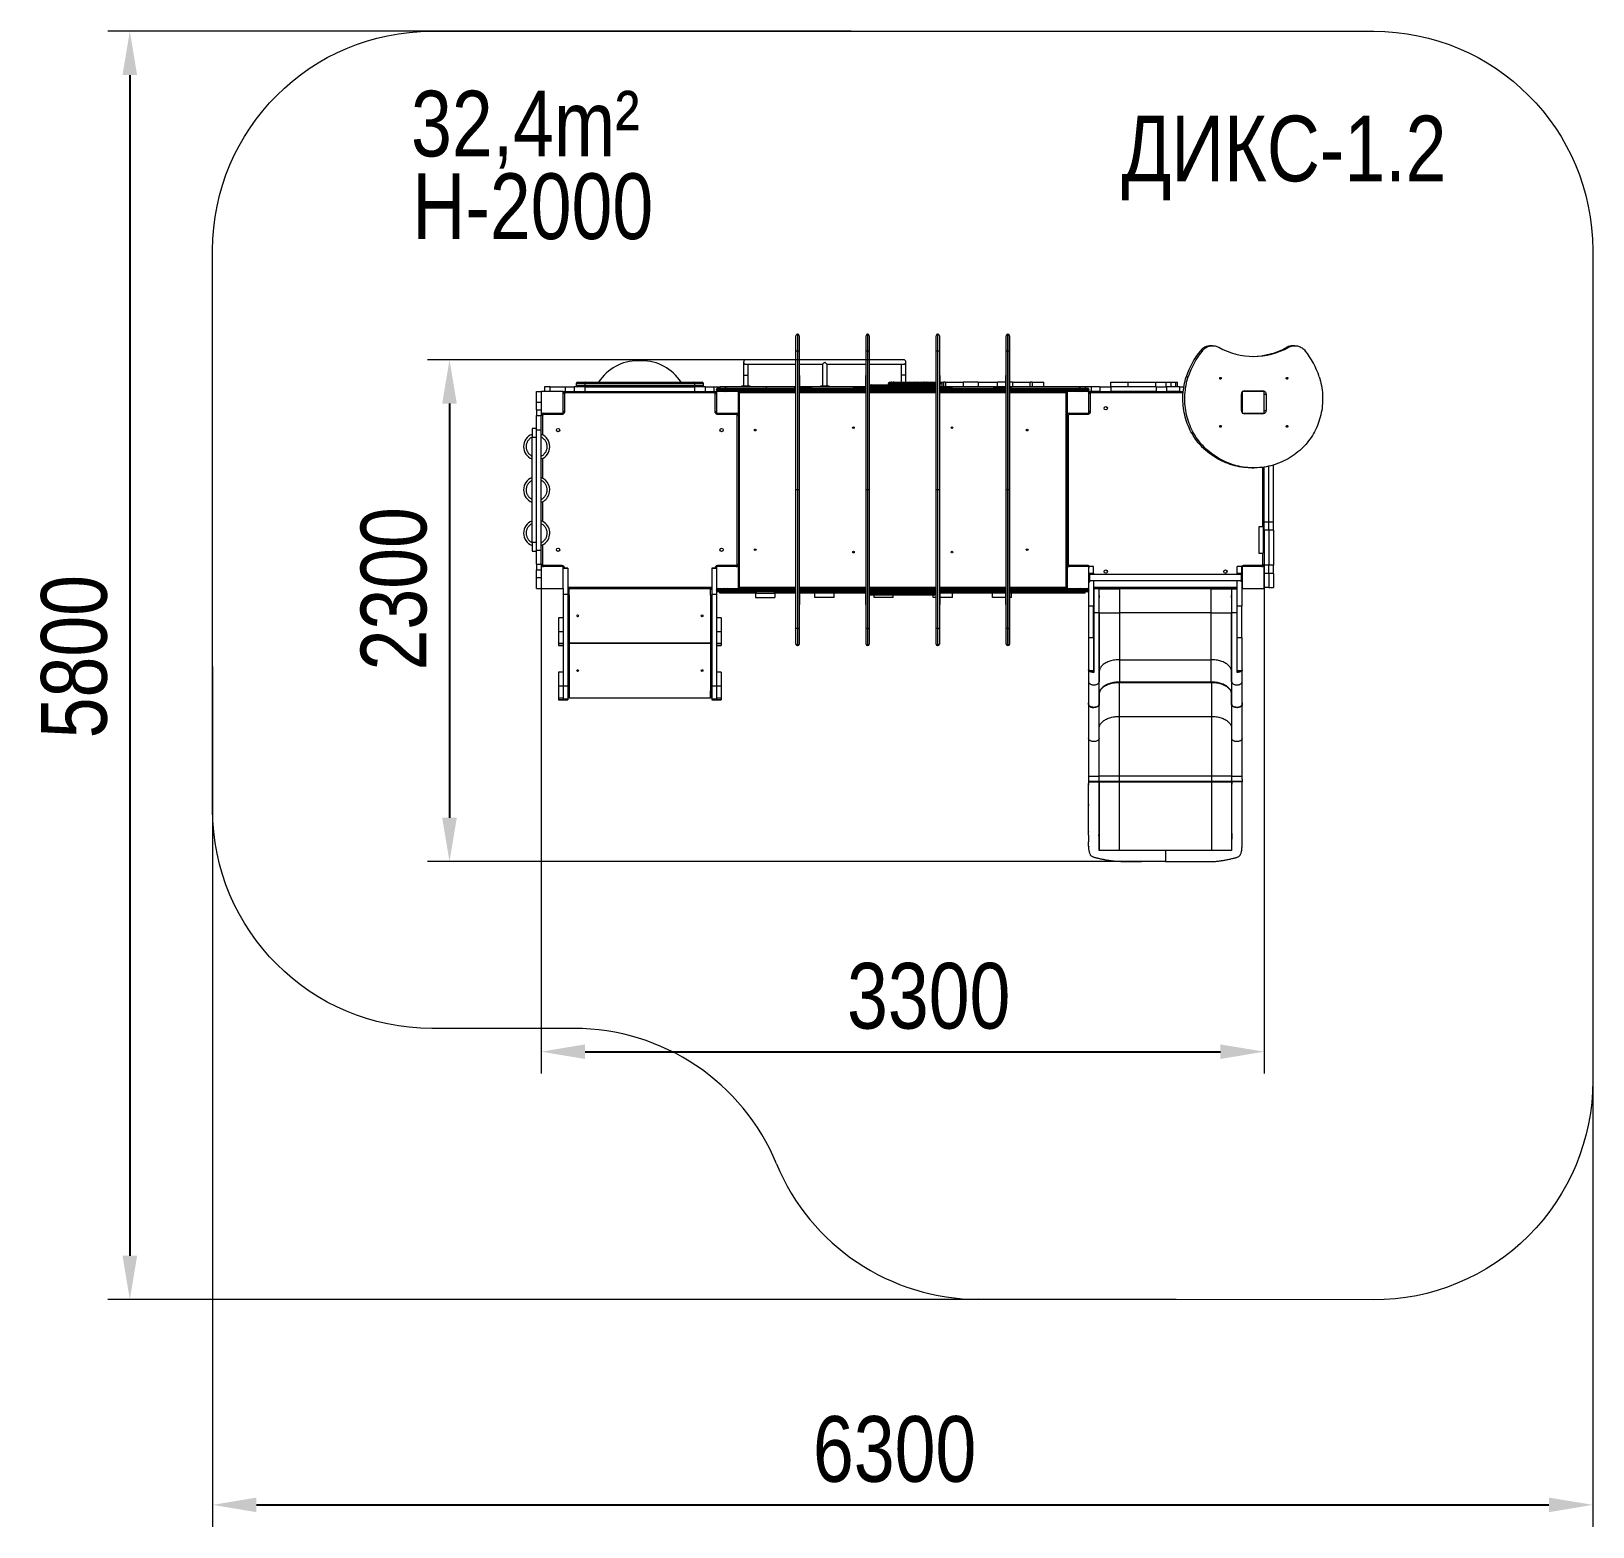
# Model space of a CAD drawing. Header units: millimetres. Extents: x -4040 to 3088, y -4191 to 2638.
import ezdxf

# ---------------------------------------------------------------- set-up
doc = ezdxf.new("R2010")
doc.units = ezdxf.units.MM
for name, color, linetype in [('DIKOM_АРТИКУЛ', 7, 'Continuous'), ('DIKOM_ЗОНА', 80, 'Continuous'), ('DIKOM_ОБЪЕКТ', 7, 'Continuous'), ('DIKOM_РАЗМЕР_ЗОНА', 7, 'Continuous'), ('DIKOM_РАЗМЕР_ОБЪЕКТА', 7, 'Continuous')]:
    doc.layers.add(name, color=color, linetype=linetype)
doc.styles.add('style1', font='arial.ttf', dxfattribs={"width": 0.8})
doc.dimstyles.new('1-50', dxfattribs={"dimtxt": 300, "dimasz": 200, "dimexe": 100, "dimexo": 0, "dimgap": 100, "dimtad": 1, "dimtxsty": 'style1', "dimcen": 200, "dimclrd": 7, "dimclre": 7, "dimclrt": 7, "dimadec": 1, "dimazin": 2, "dimtfac": 1, "dimtmove": 0, "dimatfit": 2, "dimfxl": 0, "dimlwd": 25, "dimlwe": 18, "dimarcsym": 0})

msp = doc.modelspace()

# ---------------------------------------------------------------- texts
at = {"layer": 'DIKOM_АРТИКУЛ', "insert": (937.348, 2252.472), "char_height": 300, "attachment_point": 1, "style": 'style1'}
msp.add_mtext_dynamic_manual_height_columns('ДИКС-1.2', width=1649.74143, gutter_width=20, heights=[0], dxfattribs=at)
at = {"layer": 'DIKOM_РАЗМЕР_ОБЪЕКТА', "insert": (-2306.119, 2366.195), "char_height": 300, "attachment_point": 1, "style": 'style1'}
msp.add_mtext_dynamic_manual_height_columns('3{\\fArial|b0|i0|c204|p34;2,4}m²', width=1127.28266, gutter_width=20, heights=[0], dxfattribs=at)
at = {"layer": 'DIKOM_РАЗМЕР_ОБЪЕКТА', "insert": (-2300.05, 1988.897), "char_height": 300, "width": 1204.31739, "attachment_point": 1, "style": 'style1'}
msp.add_mtext('H-2000', dxfattribs=at)

# ---------------------------------------------------------------- blocks, each defined once
blk = doc.blocks.new('*D9')
at = {"layer": 'Defpoints', "color": 0, "transparency": 16777216}
for p in [(-3211.6, -262.7), (3088.4, -258.6), (3088.4, -4091.2)]:
    blk.add_point(p, dxfattribs=at)
at = {"layer": 'DIKOM_РАЗМЕР_ЗОНА', "color": 7, "lineweight": 18, "transparency": 16777216}
for p, q in [((-3211.6, -262.7), (-3211.6, -4191.2)), ((3088.4, -258.6), (3088.4, -4191.2))]:
    blk.add_line(p, q, dxfattribs=at)
at = {"layer": 'DIKOM_РАЗМЕР_ЗОНА', "color": 7, "lineweight": 25, "transparency": 16777216}
blk.add_line((-3011.6, -4091.2), (2888.4, -4091.2), dxfattribs=at)
at = {"layer": 'DIKOM_РАЗМЕР_ЗОНА', "color": 7, "transparency": 16777216}
for points in [[(-3011.6, -4057.9), (-3011.6, -4124.6), (-3211.6, -4091.2)], [(2888.4, -4057.9), (2888.4, -4124.6), (3088.4, -4091.2)]]:
    blk.add_solid(points, dxfattribs=at)
at = {"layer": 'DIKOM_РАЗМЕР_ЗОНА', "color": 7, "transparency": 16777216, "insert": (-98.6, -3837.9), "char_height": 300, "attachment_point": 5, "style": 'style1'}
blk.add_mtext('6300', dxfattribs=at)
blk = doc.blocks.new('*D10')
at = {"layer": 'Defpoints', "color": 0, "transparency": 16777216}
for p in [(1588.4, 240.2), (-1711.6, 161.2), (1588.4, -2021.8)]:
    blk.add_point(p, dxfattribs=at)
at = {"layer": 'DIKOM_РАЗМЕР_ОБЪЕКТА', "color": 7, "lineweight": 18, "transparency": 16777216}
for p, q in [((1588.4, 240.2), (1588.4, -2121.8)), ((-1711.6, 161.2), (-1711.6, -2121.8))]:
    blk.add_line(p, q, dxfattribs=at)
at = {"layer": 'DIKOM_РАЗМЕР_ОБЪЕКТА', "color": 7, "lineweight": 25, "transparency": 16777216}
blk.add_line((-1511.6, -2021.8), (1388.4, -2021.8), dxfattribs=at)
at = {"layer": 'DIKOM_РАЗМЕР_ОБЪЕКТА', "color": 7, "transparency": 16777216}
for points in [[(-1511.6, -1988.5), (-1511.6, -2055.2), (-1711.6, -2021.8)], [(1388.4, -1988.5), (1388.4, -2055.2), (1588.4, -2021.8)]]:
    blk.add_solid(points, dxfattribs=at)
at = {"layer": 'DIKOM_РАЗМЕР_ОБЪЕКТА', "color": 7, "transparency": 16777216, "insert": (57.1, -1768.6), "char_height": 300, "attachment_point": 5, "style": 'style1'}
blk.add_mtext('3300', dxfattribs=at)
blk = doc.blocks.new('*D11')
at = {"layer": 'Defpoints', "color": 0, "transparency": 16777216}
for p in [(-126.1, 1138), (-2130.5, -1153.8), (1105.4, -1153.8)]:
    blk.add_point(p, dxfattribs=at)
at = {"layer": 'DIKOM_РАЗМЕР_ОБЪЕКТА', "color": 7, "lineweight": 18, "transparency": 16777216}
for p, q in [((-126.1, 1138), (-2230.5, 1138)), ((1105.4, -1153.8), (-2230.5, -1153.8))]:
    blk.add_line(p, q, dxfattribs=at)
at = {"layer": 'DIKOM_РАЗМЕР_ОБЪЕКТА', "color": 7, "lineweight": 25, "transparency": 16777216}
blk.add_line((-2130.5, 938), (-2130.5, -953.8), dxfattribs=at)
at = {"layer": 'DIKOM_РАЗМЕР_ОБЪЕКТА', "color": 7, "transparency": 16777216}
for points in [[(-2163.8, 938), (-2097.2, 938), (-2130.5, 1138)], [(-2163.8, -953.8), (-2097.2, -953.8), (-2130.5, -1153.8)]]:
    blk.add_solid(points, dxfattribs=at)
at = {"layer": 'DIKOM_РАЗМЕР_ОБЪЕКТА', "color": 7, "transparency": 16777216, "insert": (-2383.8, 92), "char_height": 300, "attachment_point": 5, "rotation": 90, "style": 'style1'}
blk.add_mtext('2300', dxfattribs=at)
blk = doc.blocks.new('*D12')
at = {"layer": 'Defpoints', "color": 0, "transparency": 16777216}
for p in [(-296.3, 2638), (-3589.8, -3153.9), (1186.2, -3153.9)]:
    blk.add_point(p, dxfattribs=at)
at = {"layer": 'DIKOM_РАЗМЕР_ЗОНА', "color": 7, "lineweight": 18, "transparency": 16777216}
for p, q in [((-296.3, 2638), (-3689.8, 2638)), ((1186.2, -3153.9), (-3689.8, -3153.9))]:
    blk.add_line(p, q, dxfattribs=at)
at = {"layer": 'DIKOM_РАЗМЕР_ЗОНА', "color": 7, "lineweight": 25, "transparency": 16777216}
blk.add_line((-3589.8, 2438), (-3589.8, -2953.9), dxfattribs=at)
at = {"layer": 'DIKOM_РАЗМЕР_ЗОНА', "color": 7, "transparency": 16777216}
for points in [[(-3623.1, 2438), (-3556.4, 2438), (-3589.8, 2638)], [(-3623.1, -2953.9), (-3556.4, -2953.9), (-3589.8, -3153.9)]]:
    blk.add_solid(points, dxfattribs=at)
at = {"layer": 'DIKOM_РАЗМЕР_ЗОНА', "color": 7, "transparency": 16777216, "insert": (-3842.9, -217.8), "char_height": 300, "attachment_point": 5, "rotation": 90, "style": 'style1'}
blk.add_mtext('5800', dxfattribs=at)

# ---------------------------------------------------------------- dimensions: what is measured, and where the dimension line sits
at = {"layer": 'DIKOM_РАЗМЕР_ЗОНА'}
dim = msp.add_linear_dim(base=(-3589.775, -3153.868), p1=(-296.255, 2637.967), p2=(1186.24, -3153.868), angle=90, text='5800', dimstyle='1-50', dxfattribs=at)
dim.commit()
dim.dimension.update_dxf_attribs({"geometry": '*D12', "text_midpoint": (-3589.775, -217.832), "dimtype": 160})
dim = msp.add_linear_dim(base=(3088.392, -4091.224), p1=(-3211.608, -262.739), p2=(3088.392, -258.583), dimstyle='1-50', dxfattribs=at)
dim.commit()
dim.dimension.update_dxf_attribs({"geometry": '*D9', "text_midpoint": (-98.567, -4091.224), "dimtype": 160})
at = {"layer": 'DIKOM_РАЗМЕР_ОБЪЕКТА'}
dim = msp.add_linear_dim(base=(-2130.504, -1153.756), p1=(-126.083, 1137.967), p2=(1105.406, -1153.756), angle=90, text='2300', dimstyle='1-50', dxfattribs=at)
dim.commit()
dim.dimension.update_dxf_attribs({"geometry": '*D11', "text_midpoint": (-2130.504, 92.04), "dimtype": 160})
dim = msp.add_linear_dim(base=(1588.392, -2021.841), p1=(-1711.608, 161.151), p2=(1588.392, 240.238), dimstyle='1-50', dxfattribs=at)
dim.commit()
dim.dimension.update_dxf_attribs({"geometry": '*D10', "text_midpoint": (57.068, -2021.841), "dimtype": 160})

# ---------------------------------------------------------------- linework, layer by layer
at = {"layer": 'DIKOM_ЗОНА', "color": 3, "lineweight": 15}
msp.add_line((2086.99, -3155.131), (285.49, -3152.605), dxfattribs=at)
msp.add_lwpolyline([(-637.467, -2534.128, 0.30368986), (-1561.827, -1915.65), (-2211.608, -1915.65, -0.41421356), (-3211.608, -915.65), (-3211.608, 1637.967, -0.41421356), (-2211.608, 2637.967), (2088.392, 2637.967, -0.41421356), (3088.392, 1637.967), (3088.392, -2155.132, -0.4146243), (2086.99, -3155.131)], format="xyb", dxfattribs=at)
msp.add_arc((286.892, -2152.606), 1000, 202.4279845, 269.9196637, dxfattribs=at)
at = {"layer": 'DIKOM_ОБЪЕКТ', "color": 7, "linetype": 'Continuous', "lineweight": 15}
for p, q in [((-549.108, 1177.265), (-549.108, 1247.504)), ((-541.108, 1254.504), (-542.108, 1254.504)), ((-542.108, 1254.504), (-542.108, 1176.403)), ((-541.108, 1176.403), (-541.108, 1254.504)), ((-534.108, 1247.504), (-534.108, 1177.265)), ((-229.108, 1177.265), (-229.108, 1247.504)), ((-221.108, 1254.504), (-222.108, 1254.504)), ((-222.108, 1254.504), (-222.108, 1176.403)), ((-221.108, 1176.403), (-221.108, 1254.504)), ((-214.108, 1247.504), (-214.108, 1177.265)), ((90.892, 1177.265), (90.892, 1247.504)), ((98.892, 1254.504), (97.892, 1254.504)), ((97.892, 1254.504), (97.892, 1176.403)), ((98.892, 1176.403), (98.892, 1254.504)), ((105.892, 1247.504), (105.892, 1177.265)), ((410.892, 1177.265), (410.892, 1247.504)), ((418.892, 1254.504), (417.892, 1254.504)), ((417.892, 1254.504), (417.892, 1176.403)), ((418.892, 1176.403), (418.892, 1254.504)), ((425.892, 1247.504), (425.892, 1177.265)), ((-549.108, 1177.265), (-549.108, 1176.938)), ((-549.108, 543.485), (-549.108, 1176.938)), ((-542.108, 1176.403), (-541.108, 1176.403)), ((-542.108, 1176.239), (-542.108, 1176.403)), ((-541.108, 1176.239), (-542.108, 1176.239)), ((-542.108, 1176.239), (-542.108, 543.473)), ((-541.108, 1176.239), (-541.108, 1176.403)), ((-541.108, 543.473), (-541.108, 1176.239)), ((-534.108, 1176.938), (-534.108, 1177.265)), ((-534.108, 1176.938), (-534.108, 543.485)), ((-229.108, 1177.265), (-229.108, 1176.938)), ((-229.108, 543.485), (-229.108, 1176.938)), ((-222.108, 1176.403), (-221.108, 1176.403)), ((-222.108, 1176.239), (-222.108, 1176.403)), ((-221.108, 1176.239), (-222.108, 1176.239)), ((-222.108, 1176.239), (-222.108, 543.473)), ((-221.108, 1176.239), (-221.108, 1176.403)), ((-221.108, 543.473), (-221.108, 1176.239)), ((-214.108, 1176.938), (-214.108, 1177.265)), ((-214.108, 1176.938), (-214.108, 543.485)), ((90.892, 1177.265), (90.892, 1176.938)), ((90.892, 543.485), (90.892, 1176.938)), ((97.892, 1176.403), (98.892, 1176.403)), ((97.892, 1176.239), (97.892, 1176.403)), ((98.892, 1176.239), (97.892, 1176.239)), ((97.892, 1176.239), (97.892, 543.473)), ((98.892, 1176.239), (98.892, 1176.403)), ((98.892, 543.473), (98.892, 1176.239)), ((105.892, 1176.938), (105.892, 1177.265)), ((105.892, 1176.938), (105.892, 543.485)), ((410.892, 1177.265), (410.892, 1176.938)), ((410.892, 543.485), (410.892, 1176.938)), ((417.892, 1176.403), (418.892, 1176.403)), ((417.892, 1176.239), (417.892, 1176.403)), ((418.892, 1176.239), (417.892, 1176.239)), ((417.892, 1176.239), (417.892, 543.473)), ((418.892, 1176.239), (418.892, 1176.403)), ((418.892, 543.473), (418.892, 1176.239)), ((425.892, 1176.938), (425.892, 1177.265)), ((425.892, 1176.938), (425.892, 543.485)), ((1297.231, 1179.019), (1306.11, 1179.019)), ((1353.034, 1201.916), (1344.155, 1201.916)), ((1691.149, 1194.51), (1700.029, 1194.51)), ((1728.426, 1201.916), (1719.546, 1201.916)), ((-1253.854, 1133.467), (-1269.362, 1133.467)), ((-788.108, 1127.467), (-788.108, 1067.467)), ((-549.108, 1137.967), (-777.608, 1137.967)), ((-777.608, 1116.967), (-549.108, 1116.967)), ((-767.108, 1067.467), (-767.108, 1116.967)), ((-229.108, 1137.967), (-534.108, 1137.967)), ((-534.108, 1116.967), (-428.023, 1116.967)), ((-428.108, 1117.039), (-428.108, 1017.467)), ((-407.175, 1116.967), (-229.108, 1116.967)), ((-407.108, 1017.467), (-407.108, 1117.053)), ((-57.608, 1137.967), (-214.108, 1137.967)), ((-214.108, 1116.967), (-57.608, 1116.967)), ((-68.108, 1116.967), (-68.108, 1067.467)), ((-47.108, 1067.467), (-47.108, 1127.467)), ((-1696.608, 1014.467), (-1696.608, 993.467)), ((-1671.608, 1014.467), (-1696.608, 1014.467)), ((-1671.608, 993.467), (-1671.608, 1014.467)), ((-1671.608, 1014.467), (-1601.608, 1014.467)), ((-1601.608, 993.467), (-1601.608, 1014.467)), ((-1601.608, 1014.467), (-1561.608, 1014.467)), ((-1561.608, 1014.467), (-1561.608, 993.467)), ((-1511.608, 1014.467), (-1561.608, 1014.467)), ((-1551.608, 1029.467), (-1551.608, 1020.467)), ((-1551.608, 1029.467), (-1512.755, 1029.467)), ((-1551.608, 1020.467), (-1512.755, 1020.467)), ((-1512.755, 1029.467), (-1010.46, 1029.467)), ((-1512.755, 1029.467), (-1512.755, 1020.467)), ((-1512.755, 1020.467), (-1010.46, 1020.467)), ((-1511.608, 993.467), (-1511.608, 1014.467)), ((-1511.608, 1014.467), (-1011.608, 1014.467)), ((-1507.559, 1035.467), (-1441.741, 1035.467)), ((-1081.474, 1035.467), (-1015.656, 1035.467)), ((-1011.608, 1014.467), (-1011.608, 993.467)), ((-961.608, 1014.467), (-1011.608, 1014.467)), ((-1010.46, 1020.467), (-1010.46, 1029.467)), ((-1010.46, 1029.467), (-971.608, 1029.467)), ((-1010.46, 1020.467), (-971.608, 1020.467)), ((-971.608, 1020.467), (-971.608, 1029.467)), ((-961.608, 993.467), (-961.608, 1014.467)), ((-961.608, 1014.467), (-921.608, 1014.467)), ((-921.608, 993.467), (-921.608, 1014.467)), ((-921.608, 1014.467), (-895.608, 1014.467)), ((-911.608, 1000.467), (-911.608, 1001.467)), ((-881.454, 1001.467), (-911.608, 1001.467)), ((-911.608, 1000.467), (-881.454, 1000.467)), ((-904.608, 1008.467), (-874.876, 1008.467)), ((-895.608, 1008.467), (-895.608, 1014.467)), ((-869.708, 1014.467), (-895.608, 1014.467)), ((-881.454, 1000.467), (-881.454, 1001.467)), ((-869.35, 1001.467), (-881.454, 1001.467)), ((-881.454, 1000.467), (-869.35, 1000.467)), ((-874.876, 1008.467), (-862.772, 1008.467)), ((-684.07, 1014.467), (-869.708, 1014.467)), ((-869.708, 1008.467), (-869.708, 1014.467)), ((-556.185, 1001.467), (-869.35, 1001.467)), ((-869.35, 1000.467), (-869.35, 1001.467)), ((-869.35, 1000.467), (-556.185, 1000.467)), ((-862.772, 1008.467), (-557.608, 1008.467)), ((-797.608, 1014.467), (-797.608, 1017.467)), ((-792.608, 1017.467), (-797.608, 1017.467)), ((-792.608, 1014.467), (-792.608, 1017.467)), ((-777.608, 1017.467), (-792.608, 1017.467)), ((-788.108, 1067.467), (-788.108, 1017.467)), ((-788.108, 1067.467), (-767.108, 1067.467)), ((-762.608, 1017.467), (-777.608, 1017.467)), ((-767.108, 1017.467), (-767.108, 1067.467)), ((-762.608, 1014.467), (-762.608, 1017.467)), ((-757.608, 1017.467), (-762.608, 1017.467)), ((-757.608, 1014.467), (-757.608, 1017.467)), ((-684.07, 1008.467), (-684.07, 1014.467)), ((-549.108, 1014.467), (-684.07, 1014.467)), ((-557.608, 1008.467), (-549.108, 1008.467)), ((-550.608, 1001.467), (-556.185, 1001.467)), ((-556.185, 1000.467), (-556.185, 1001.467)), ((-556.185, 1000.467), (-550.608, 1000.467)), ((-550.608, 1001.467), (-550.608, 1000.467)), ((-549.108, 1001.467), (-550.608, 1001.467)), ((-550.608, 1000.467), (-549.108, 1000.467)), ((-531.108, 1066.467), (-534.108, 1066.467)), ((-531.108, 1048.467), (-534.108, 1048.467)), ((-534.108, 1008.467), (-525.608, 1008.467)), ((-532.608, 1001.467), (-534.108, 1001.467)), ((-534.108, 1000.467), (-532.608, 1000.467)), ((-532.608, 1000.467), (-532.608, 1001.467)), ((-527.608, 1001.467), (-532.608, 1001.467)), ((-532.608, 1000.467), (-527.608, 1000.467)), ((-531.108, 1048.467), (-531.108, 1066.467)), ((-531.108, 1014.467), (-531.108, 1048.467)), ((-232.108, 1014.467), (-531.108, 1014.467)), ((-528.108, 1011.467), (-494.108, 1011.467)), ((-235.608, 1001.467), (-527.608, 1001.467)), ((-527.608, 1001.467), (-527.608, 1000.467)), ((-527.608, 1000.467), (-235.608, 1000.467)), ((-525.608, 1008.467), (-237.608, 1008.467)), ((-494.108, 1011.467), (-494.108, 1008.467)), ((-476.108, 1011.467), (-494.108, 1011.467)), ((-476.108, 1008.467), (-476.108, 1011.467)), ((-437.608, 1014.467), (-437.608, 1017.467)), ((-432.608, 1017.467), (-437.608, 1017.467)), ((-432.608, 1014.467), (-432.608, 1017.467)), ((-402.608, 1017.467), (-432.608, 1017.467)), ((-402.608, 1014.467), (-402.608, 1017.467)), ((-397.608, 1017.467), (-402.608, 1017.467)), ((-397.608, 1014.467), (-397.608, 1017.467)), ((-287.108, 1011.467), (-287.108, 1008.467)), ((-269.108, 1011.467), (-287.108, 1011.467)), ((-269.108, 1008.467), (-269.108, 1011.467)), ((-235.108, 1011.467), (-269.108, 1011.467)), ((-237.608, 1008.467), (-229.108, 1008.467)), ((-230.608, 1001.467), (-235.608, 1001.467)), ((-235.608, 1000.467), (-235.608, 1001.467)), ((-235.608, 1000.467), (-230.608, 1000.467)), ((-229.108, 1066.467), (-232.108, 1066.467)), ((-232.108, 1066.467), (-232.108, 1048.467)), ((-229.108, 1048.467), (-232.108, 1048.467)), ((-232.108, 1048.467), (-232.108, 1014.467)), ((-230.608, 1001.467), (-230.608, 1000.467)), ((-229.108, 1001.467), (-230.608, 1001.467)), ((-230.608, 1000.467), (-229.108, 1000.467)), ((-212.536, 1014.467), (-214.108, 1014.467)), ((-214.108, 1008.467), (-205.608, 1008.467)), ((-212.608, 1001.467), (-214.108, 1001.467)), ((-214.108, 1000.467), (-212.608, 1000.467)), ((-207.608, 1016.467), (-212.608, 1016.467)), ((-212.608, 1016.467), (-212.608, 1015.467)), ((-212.608, 1015.467), (-207.608, 1015.467)), ((-212.608, 1000.467), (-212.608, 1001.467)), ((-207.608, 1001.467), (-212.608, 1001.467)), ((-212.608, 1000.467), (-207.608, 1000.467)), ((-207.608, 1016.467), (-207.608, 1015.467)), ((84.392, 1016.467), (-207.608, 1016.467)), ((-207.608, 1015.467), (84.392, 1015.467)), ((-207.608, 1001.467), (-207.608, 1000.467)), ((-61.608, 1001.467), (-207.608, 1001.467)), ((-207.608, 1000.467), (-61.608, 1000.467)), ((-205.608, 1023.467), (82.392, 1023.467)), ((82.392, 1008.467), (-205.608, 1008.467)), ((-205.608, 1008.467), (-61.608, 1008.467)), ((-127.964, 1027.467), (-127.964, 1023.467)), ((-116.461, 1027.467), (-127.964, 1027.467)), ((-119.964, 1035.467), (-112.703, 1035.467)), ((-108.588, 1027.467), (-116.461, 1027.467)), ((-116.461, 1027.467), (-116.461, 1023.467)), ((-112.703, 1035.467), (-102.862, 1035.467)), ((-107.642, 1027.467), (-108.588, 1027.467)), ((-108.588, 1027.467), (-108.588, 1023.467)), ((-107.642, 1027.467), (-107.642, 1023.467)), ((-79.614, 1027.467), (-107.642, 1027.467)), ((-102.862, 1035.467), (-99.642, 1035.467)), ((-99.642, 1035.467), (-81.951, 1035.467)), ((-81.951, 1035.467), (-31.293, 1035.467)), ((-39.087, 1027.467), (-79.614, 1027.467)), ((-79.614, 1027.467), (-79.614, 1023.467)), ((-68.108, 1067.467), (-68.108, 1035.467)), ((-47.108, 1067.467), (-68.108, 1067.467)), ((-61.608, 1008.467), (82.392, 1008.467)), ((-61.608, 1001.467), (-61.608, 1008.467)), ((84.392, 1001.467), (-61.608, 1001.467)), ((-61.608, 1001.467), (-61.608, 1000.467)), ((-61.608, 1000.467), (84.392, 1000.467)), ((-61.608, 993.467), (-61.608, 1000.467)), ((-47.108, 1035.467), (-47.108, 1067.467)), ((1.197, 1027.467), (-39.087, 1027.467)), ((-39.087, 1027.467), (-39.087, 1023.467)), ((-31.293, 1035.467), (-5.866, 1035.467)), ((-5.866, 1035.467), (1.512, 1035.467)), ((7.099, 1027.467), (1.197, 1027.467)), ((1.197, 1027.467), (1.197, 1023.467)), ((1.512, 1035.467), (3.623, 1035.467)), ((3.623, 1035.467), (25.841, 1035.467)), ((7.099, 1027.467), (7.099, 1023.467)), ((11.623, 1027.467), (7.099, 1027.467)), ((11.623, 1023.467), (11.623, 1027.467)), ((18.114, 1027.467), (11.623, 1027.467)), ((26.566, 1027.467), (18.114, 1027.467)), ((18.114, 1027.467), (18.114, 1023.467)), ((25.841, 1035.467), (34.294, 1035.467)), ((37.351, 1027.467), (26.566, 1027.467)), ((26.566, 1027.467), (26.566, 1023.467)), ((34.294, 1035.467), (39.326, 1035.467)), ((46.399, 1027.467), (37.351, 1027.467)), ((37.351, 1027.467), (37.351, 1023.467)), ((39.326, 1035.467), (50.636, 1035.467)), ((79.58, 1027.467), (46.399, 1027.467)), ((46.399, 1027.467), (46.399, 1023.467)), ((50.636, 1035.467), (71.58, 1035.467)), ((71.58, 1035.467), (90.892, 1035.467)), ((79.58, 1023.467), (79.58, 1027.467)), ((90.892, 1027.467), (79.58, 1027.467)), ((82.392, 1008.467), (90.892, 1008.467)), ((89.392, 1016.467), (84.392, 1016.467)), ((84.392, 1016.467), (84.392, 1015.467)), ((84.392, 1015.467), (89.392, 1015.467)), ((84.392, 1000.467), (84.392, 1001.467)), ((89.392, 1001.467), (84.392, 1001.467)), ((84.392, 1000.467), (89.392, 1000.467)), ((90.892, 1014.467), (89.321, 1014.467)), ((89.392, 1016.467), (89.392, 1015.467)), ((89.392, 1001.467), (89.392, 1000.467)), ((90.892, 1001.467), (89.392, 1001.467)), ((89.392, 1000.467), (90.892, 1000.467)), ((108.892, 1066.467), (105.892, 1066.467)), ((108.892, 1048.467), (105.892, 1048.467)), ((105.892, 1008.467), (114.392, 1008.467)), ((107.392, 1001.467), (105.892, 1001.467)), ((105.892, 1000.467), (107.392, 1000.467)), ((112.392, 1001.467), (107.392, 1001.467)), ((107.392, 1000.467), (107.392, 1001.467)), ((107.392, 1000.467), (112.392, 1000.467)), ((108.892, 1048.467), (108.892, 1066.467)), ((108.892, 1014.467), (108.892, 1048.467)), ((108.892, 1035.467), (110.839, 1035.467)), ((118.839, 1027.467), (108.892, 1027.467)), ((407.892, 1014.467), (108.892, 1014.467)), ((110.839, 1035.467), (124.315, 1035.467)), ((111.892, 1011.467), (145.892, 1011.467)), ((112.392, 1001.467), (112.392, 1000.467)), ((404.392, 1001.467), (112.392, 1001.467)), ((112.392, 1000.467), (404.392, 1000.467)), ((114.392, 1008.467), (402.392, 1008.467)), ((118.839, 1014.467), (118.839, 1027.467)), ((124.315, 1035.467), (124.315, 1014.467)), ((133.35, 1035.467), (124.315, 1035.467)), ((133.35, 1035.467), (133.35, 1014.467)), ((133.35, 1035.467), (214.177, 1035.467)), ((145.892, 1011.467), (145.892, 1008.467)), ((163.892, 1011.467), (145.892, 1011.467)), ((163.892, 1008.467), (163.892, 1011.467)), ((214.177, 1035.467), (214.177, 1014.467)), ((283.15, 1035.467), (214.177, 1035.467)), ((283.15, 1035.467), (283.15, 1014.467)), ((283.15, 1035.467), (371.15, 1035.467)), ((352.892, 1011.467), (352.892, 1008.467)), ((370.892, 1011.467), (352.892, 1011.467)), ((370.892, 1008.467), (370.892, 1011.467)), ((404.892, 1011.467), (370.892, 1011.467)), ((371.15, 1014.467), (371.15, 1035.467)), ((407.892, 1035.467), (371.15, 1035.467)), ((402.392, 1008.467), (410.892, 1008.467)), ((409.392, 1001.467), (404.392, 1001.467)), ((404.392, 1000.467), (404.392, 1001.467)), ((404.392, 1000.467), (409.392, 1000.467)), ((410.892, 1066.467), (407.892, 1066.467)), ((407.892, 1066.467), (407.892, 1048.467)), ((410.892, 1048.467), (407.892, 1048.467)), ((407.892, 1048.467), (407.892, 1014.467)), ((409.392, 1001.467), (409.392, 1000.467)), ((410.892, 1001.467), (409.392, 1001.467)), ((409.392, 1000.467), (410.892, 1000.467)), ((440.124, 1035.467), (425.892, 1035.467)), ((746.493, 1014.467), (425.892, 1014.467)), ((425.892, 1008.467), (434.392, 1008.467)), ((427.392, 1001.467), (425.892, 1001.467)), ((425.892, 1000.467), (427.392, 1000.467)), ((432.97, 1001.467), (427.392, 1001.467)), ((427.392, 1000.467), (427.392, 1001.467)), ((427.392, 1000.467), (432.97, 1000.467)), ((746.135, 1001.467), (432.97, 1001.467)), ((432.97, 1001.467), (432.97, 1000.467)), ((432.97, 1000.467), (746.135, 1000.467)), ((434.392, 1008.467), (739.557, 1008.467)), ((440.124, 1035.467), (440.124, 1014.467)), ((440.124, 1035.467), (520.951, 1035.467)), ((520.951, 1014.467), (520.951, 1035.467)), ((529.986, 1035.467), (520.951, 1035.467)), ((529.986, 1035.467), (529.986, 1014.467)), ((529.986, 1035.467), (583, 1035.467)), ((583, 1014.467), (583, 1035.467)), ((739.557, 1008.467), (751.661, 1008.467)), ((746.135, 1001.467), (746.135, 1000.467)), ((758.239, 1001.467), (746.135, 1001.467)), ((746.135, 1000.467), (758.239, 1000.467)), ((746.493, 1008.467), (746.493, 1014.467)), ((772.392, 1014.467), (746.493, 1014.467)), ((751.661, 1008.467), (781.392, 1008.467)), ((758.239, 1001.467), (758.239, 1000.467)), ((788.392, 1001.467), (758.239, 1001.467)), ((758.239, 1000.467), (788.392, 1000.467)), ((798.392, 1014.467), (772.392, 1014.467)), ((772.392, 1008.467), (772.392, 1014.467)), ((788.392, 1001.467), (788.392, 1000.467)), ((798.392, 1014.467), (798.392, 993.467)), ((838.392, 1014.467), (798.392, 1014.467)), ((838.392, 1014.467), (838.392, 993.467)), ((838.392, 1014.467), (888.392, 1014.467)), ((886.76, 1035.467), (886.76, 1014.467)), ((886.76, 1035.467), (966.363, 1035.467)), ((888.392, 1014.467), (888.392, 993.467)), ((1096.076, 1014.467), (888.392, 1014.467)), ((966.363, 1035.467), (966.363, 1014.467)), ((966.363, 1035.467), (1092.724, 1035.467)), ((1092.724, 1035.467), (1092.724, 1014.467)), ((1092.724, 1035.467), (1139.784, 1035.467)), ((1096.076, 1014.467), (1096.076, 993.467)), ((1096.076, 1014.467), (1141.842, 1014.467)), ((1139.784, 1035.467), (1139.784, 1014.467)), ((1139.784, 1035.467), (1162.031, 1035.467)), ((1141.842, 1014.467), (1141.842, 993.467)), ((1202.254, 1014.467), (1141.842, 1014.467)), ((1162.031, 1035.467), (1162.031, 1014.467)), ((1162.031, 1035.467), (1184.304, 1035.467)), ((1184.304, 1035.467), (1184.304, 1014.467)), ((1184.304, 1035.467), (1192.221, 1035.467)), ((1192.221, 1014.467), (1192.221, 1035.467)), ((1202.254, 1014.467), (1202.254, 993.467)), ((1202.254, 1014.467), (1221.763, 1014.467)), ((1232.843, 1060.243), (1241.722, 1060.243)), ((-1732.608, 993.467), (-1711.608, 993.467)), ((-1732.608, 943.467), (-1732.608, 993.467)), ((-1732.608, 943.467), (-1711.608, 943.467)), ((-1732.608, 908.962), (-1732.608, 943.467)), ((-1611.608, 993.467), (-1711.608, 993.467)), ((-1711.608, 993.467), (-1711.608, 893.467)), ((-1611.608, 993.467), (-1601.608, 993.467)), ((-1611.608, 893.467), (-1611.608, 993.467)), ((-1605.608, 983.467), (-1611.608, 983.467)), ((-1605.608, 983.467), (-1605.608, 901.467)), ((-1601.608, 993.467), (-1561.608, 993.467)), ((-1601.608, 987.467), (-1601.608, 993.467)), ((-921.608, 987.467), (-1601.608, 987.467)), ((-1561.608, 993.467), (-1511.608, 993.467)), ((-1511.608, 993.467), (-1011.608, 993.467)), ((-1011.608, 993.467), (-961.608, 993.467)), ((-961.608, 993.467), (-921.608, 993.467)), ((-921.608, 993.467), (-911.608, 993.467)), ((-921.608, 987.467), (-921.608, 993.467)), ((-917.608, 901.467), (-917.608, 983.467)), ((-917.608, 983.467), (-911.608, 983.467)), ((-911.608, 993.467), (-911.608, 893.467)), ((-874.876, 993.467), (-911.608, 993.467)), ((-874.876, 993.467), (-898.372, 993.467)), ((-862.772, 993.467), (-874.876, 993.467)), ((-557.608, 993.467), (-862.772, 993.467)), ((-811.608, 893.467), (-811.608, 993.467)), ((-806.608, 98.467), (-806.608, 988.467)), ((-806.608, 988.467), (-549.108, 988.467)), ((-549.108, 993.467), (-557.608, 993.467)), ((-525.608, 993.467), (-534.108, 993.467)), ((-534.108, 988.467), (-229.108, 988.467)), ((-237.608, 993.467), (-525.608, 993.467)), ((-229.108, 993.467), (-237.608, 993.467)), ((-205.608, 993.467), (-214.108, 993.467)), ((-214.108, 988.467), (90.892, 988.467)), ((-61.608, 993.467), (-205.608, 993.467)), ((82.392, 993.467), (-61.608, 993.467)), ((90.892, 993.467), (82.392, 993.467)), ((114.392, 993.467), (105.892, 993.467)), ((105.892, 988.467), (410.892, 988.467)), ((402.392, 993.467), (114.392, 993.467)), ((410.892, 993.467), (402.392, 993.467)), ((434.392, 993.467), (425.892, 993.467)), ((425.892, 988.467), (683.392, 988.467)), ((739.557, 993.467), (434.392, 993.467)), ((683.392, 988.467), (683.392, 98.467)), ((688.392, 993.467), (688.392, 893.467)), ((751.661, 993.467), (739.557, 993.467)), ((788.392, 993.467), (751.661, 993.467)), ((775.157, 993.467), (751.661, 993.467)), ((798.392, 993.467), (788.392, 993.467)), ((788.392, 893.467), (788.392, 993.467)), ((794.392, 983.467), (788.392, 983.467)), ((794.392, 983.467), (794.392, 901.467)), ((838.392, 993.467), (798.392, 993.467)), ((798.392, 987.467), (798.392, 993.467)), ((1218.401, 987.467), (798.392, 987.467)), ((838.392, 993.467), (888.392, 993.467)), ((1096.076, 993.467), (888.392, 993.467)), ((1096.076, 993.467), (1141.842, 993.467)), ((1202.254, 993.467), (1141.842, 993.467)), ((1202.254, 993.467), (1218.953, 993.467)), ((1484.58, 906.467), (1484.58, 980.467)), ((1484.855, 983.467), (1488.392, 983.467)), ((1588.392, 993.467), (1488.392, 993.467)), ((1488.392, 993.467), (1488.392, 893.467)), ((1498.173, 995.467), (1583.287, 995.467)), ((1588.392, 893.467), (1588.392, 993.467)), ((1588.392, 980.467), (1596.88, 980.467)), ((1596.88, 980.467), (1596.88, 906.467)), ((-1732.608, 908.962), (-1711.608, 908.962)), ((-1732.608, 908.962), (-1732.608, 882.731)), ((-1732.608, 882.731), (-1711.608, 882.731)), ((-1732.608, 818.467), (-1732.608, 882.731)), ((-1711.608, 893.467), (-1711.608, 882.731)), ((-1711.608, 893.467), (-1611.608, 893.467)), ((-1705.608, 883.467), (-1711.608, 883.467)), ((-1711.608, 818.467), (-1711.608, 882.731)), ((-1705.608, 883.467), (-1705.608, 794.549)), ((-1701.608, 887.467), (-1701.608, 893.467)), ((-1619.608, 887.467), (-1701.608, 887.467)), ((-1619.608, 887.467), (-1619.608, 893.467)), ((-1605.608, 901.467), (-1611.608, 901.467)), ((-917.608, 901.467), (-911.608, 901.467)), ((-911.608, 893.467), (-811.608, 893.467)), ((-903.608, 887.467), (-903.608, 893.467)), ((-821.608, 887.467), (-903.608, 887.467)), ((-821.608, 887.467), (-821.608, 893.467)), ((-817.608, 203.467), (-817.608, 883.467)), ((-817.608, 883.467), (-811.608, 883.467)), ((-811.608, 893.467), (-811.608, 193.467)), ((688.392, 893.467), (788.392, 893.467)), ((688.392, 193.467), (688.392, 893.467)), ((694.392, 883.467), (688.392, 883.467)), ((694.392, 883.467), (694.392, 203.467)), ((698.392, 887.467), (698.392, 893.467)), ((780.392, 887.467), (698.392, 887.467)), ((780.392, 887.467), (780.392, 893.467)), ((794.392, 901.467), (788.392, 901.467)), ((1485.358, 901.467), (1488.392, 901.467)), ((1488.392, 893.467), (1588.392, 893.467)), ((1583.287, 891.467), (1498.173, 891.467)), ((1588.392, 906.467), (1596.88, 906.467)), ((-1732.608, 823.467), (-1753.608, 823.467)), ((-1753.608, 823.467), (-1753.608, 783.467)), ((-1732.608, 823.467), (-1744.608, 823.467)), ((-1732.608, 818.467), (-1711.608, 818.467)), ((-1732.608, 268.467), (-1732.608, 818.467)), ((-1711.608, 268.467), (-1711.608, 818.467)), ((-1732.608, 783.467), (-1753.608, 783.467)), ((-1753.608, 303.467), (-1753.608, 783.467)), ((1321.995, 723.575), (1330.874, 723.575)), ((-1705.608, 687.385), (-1705.608, 597.049)), ((1531.85, 643.977), (1540.73, 643.977)), ((1582.392, 374.471), (1582.392, 646.794)), ((1588.392, 395.81), (1588.392, 647.668)), ((1609.393, 395.81), (1609.393, 651.677)), ((1630.392, 395.81), (1630.392, 657.205)), ((-549.108, 543.485), (-549.108, 543.435)), ((-549.108, -90.018), (-549.108, 543.435)), ((-542.108, 543.473), (-541.108, 543.473)), ((-542.108, 543.447), (-542.108, 543.473)), ((-541.108, 543.447), (-542.108, 543.447)), ((-542.108, 543.447), (-542.108, -89.319)), ((-541.108, 543.447), (-541.108, 543.473)), ((-541.108, -89.319), (-541.108, 543.447)), ((-534.108, 543.435), (-534.108, 543.485)), ((-534.108, 543.435), (-534.108, -90.018)), ((-229.108, 543.485), (-229.108, 543.435)), ((-229.108, -90.018), (-229.108, 543.435)), ((-222.108, 543.473), (-221.108, 543.473)), ((-222.108, 543.447), (-222.108, 543.473)), ((-222.108, 543.447), (-222.108, -89.319)), ((-221.108, 543.447), (-222.108, 543.447)), ((-221.108, 543.447), (-221.108, 543.473)), ((-221.108, -89.319), (-221.108, 543.447)), ((-214.108, 543.435), (-214.108, 543.485)), ((-214.108, 543.435), (-214.108, -90.018)), ((90.892, 543.485), (90.892, 543.435)), ((90.892, -90.018), (90.892, 543.435)), ((97.892, 543.473), (98.892, 543.473)), ((97.892, 543.447), (97.892, 543.473)), ((97.892, 543.447), (97.892, -89.319)), ((98.892, 543.447), (97.892, 543.447)), ((98.892, 543.447), (98.892, 543.473)), ((98.892, -89.319), (98.892, 543.447)), ((105.892, 543.435), (105.892, 543.485)), ((105.892, 543.435), (105.892, -90.018)), ((410.892, 543.485), (410.892, 543.435)), ((410.892, -90.018), (410.892, 543.435)), ((417.892, 543.473), (418.892, 543.473)), ((417.892, 543.447), (417.892, 543.473)), ((417.892, 543.447), (417.892, -89.319)), ((418.892, 543.447), (417.892, 543.447)), ((418.892, 543.447), (418.892, 543.473)), ((418.892, -89.319), (418.892, 543.447)), ((425.892, 543.435), (425.892, 543.485)), ((425.892, 543.435), (425.892, -90.018)), ((-1705.608, 489.885), (-1705.608, 399.549)), ((1584.392, 374.471), (1563.393, 374.471)), ((1563.393, 374.471), (1563.393, 254.471)), ((1584.392, 374.471), (1584.392, 254.471)), ((1609.393, 395.81), (1588.392, 395.81)), ((1588.392, 358.87), (1588.392, 395.81)), ((1609.393, 358.87), (1588.392, 358.87)), ((1588.392, 358.87), (1588.392, 200.147)), ((1630.392, 395.81), (1609.393, 395.81)), ((1609.393, 358.87), (1609.393, 395.81)), ((1630.392, 358.87), (1609.393, 358.87)), ((1609.393, 358.87), (1609.393, 200.147)), ((1630.392, 358.87), (1630.392, 395.81)), ((1630.392, 358.87), (1630.392, 200.147)), ((-1732.608, 303.467), (-1753.608, 303.467)), ((-1753.608, 303.467), (-1753.608, 263.467)), ((-1705.608, 292.385), (-1705.608, 203.467)), ((-1753.608, 263.467), (-1732.608, 263.467)), ((-1744.608, 263.467), (-1732.608, 263.467)), ((-1732.608, 268.467), (-1711.608, 268.467)), ((-1732.608, 204.202), (-1732.608, 268.467)), ((-1711.608, 204.202), (-1711.608, 268.467)), ((1563.393, 254.471), (1584.392, 254.471)), ((1582.392, 203.467), (1582.392, 254.471)), ((-1732.608, 204.202), (-1711.608, 204.202)), ((-1732.608, 204.202), (-1732.608, 177.972)), ((-1732.608, 177.972), (-1711.608, 177.972)), ((-1732.608, 143.467), (-1732.608, 177.972)), ((-1732.608, 143.467), (-1711.608, 143.467)), ((-1732.608, 93.467), (-1732.608, 143.467)), ((-1711.608, 204.202), (-1711.608, 193.467)), ((-1705.608, 203.467), (-1711.608, 203.467)), ((-1611.608, 193.467), (-1711.608, 193.467)), ((-1711.608, 193.467), (-1711.608, 93.467)), ((-1701.608, 199.467), (-1619.608, 199.467)), ((-1701.608, 199.467), (-1701.608, 193.467)), ((-1619.608, 199.467), (-1619.608, 193.467)), ((-1611.608, 93.467), (-1611.608, 193.467)), ((-1590.608, 185.841), (-1611.608, 185.841)), ((-1590.608, 184.908), (-1611.608, 184.908)), ((-1590.608, 185.841), (-1590.608, 184.908)), ((-1590.608, 184.908), (-1590.608, 65.899)), ((-911.608, 185.841), (-932.608, 185.841)), ((-932.608, 185.841), (-932.608, 184.908)), ((-911.608, 184.908), (-932.608, 184.908)), ((-932.608, 184.908), (-932.608, 65.899)), ((-811.608, 193.467), (-911.608, 193.467)), ((-911.608, 193.467), (-911.608, 93.467)), ((-903.608, 199.467), (-821.608, 199.467)), ((-903.608, 199.467), (-903.608, 193.467)), ((-821.608, 199.467), (-821.608, 193.467)), ((-817.608, 203.467), (-811.608, 203.467)), ((-811.608, 93.467), (-811.608, 193.467)), ((694.392, 203.467), (688.392, 203.467)), ((788.392, 193.467), (688.392, 193.467)), ((688.392, 193.467), (688.392, 93.467)), ((698.392, 199.467), (780.392, 199.467)), ((698.392, 199.467), (698.392, 193.467)), ((780.392, 199.467), (780.392, 193.467)), ((809.392, 193.467), (788.392, 193.467)), ((788.392, 93.467), (788.392, 193.467)), ((788.392, 163.468), (809.392, 163.468)), ((788.392, 163.467), (792.392, 163.467)), ((792.392, 123.467), (792.392, 163.467)), ((1484.392, 156.967), (792.392, 156.967)), ((809.392, 163.468), (809.392, 193.467)), ((809.392, 163.468), (809.392, 156.967)), ((1486.392, 193.467), (1465.392, 193.467)), ((1465.392, 163.468), (1465.392, 193.467)), ((1465.392, 163.468), (1486.392, 163.468)), ((1465.392, 156.967), (1465.392, 163.468)), ((1484.392, 123.467), (1484.392, 163.467)), ((1484.392, 163.467), (1488.392, 163.467)), ((1486.392, 163.468), (1486.392, 193.467)), ((1486.392, 185.467), (1488.392, 185.467)), ((1486.392, 163.468), (1486.392, 163.467)), ((1488.392, 193.467), (1488.392, 93.467)), ((1588.392, 193.467), (1488.392, 193.467)), ((1496.392, 199.467), (1578.392, 199.467)), ((1496.392, 199.467), (1496.392, 193.467)), ((1578.392, 199.467), (1578.392, 193.467)), ((1582.392, 203.467), (1588.392, 203.467)), ((1609.393, 200.147), (1588.392, 200.147)), ((1588.392, 193.467), (1588.392, 200.147)), ((1588.392, 93.467), (1588.392, 193.467)), ((1609.393, 161.749), (1588.392, 161.749)), ((1630.392, 200.147), (1609.393, 200.147)), ((1609.393, 161.749), (1609.393, 200.147)), ((1630.392, 161.749), (1609.393, 161.749)), ((1609.393, 161.749), (1609.393, 98.467)), ((1630.392, 161.749), (1630.392, 200.147)), ((1630.392, 161.749), (1630.392, 98.467)), ((-1732.608, 93.467), (-1711.608, 93.467)), ((-1711.608, 93.467), (-1611.608, 93.467)), ((-1611.608, 93.467), (-1611.608, 65.899)), ((-1590.608, 99.467), (-932.608, 99.467)), ((-1590.608, 93.467), (-932.608, 93.467)), ((-1584.608, 93.464), (-1590.608, 93.464)), ((-1584.608, 93.464), (-1590.608, 93.464)), ((-1584.608, 88.464), (-1590.608, 88.464)), ((-1584.608, 93.464), (-1584.608, 93.467)), ((-1584.608, 93.464), (-1584.608, 88.464)), ((-1584.608, 93.464), (-1584.608, 93.464)), ((-1584.608, 62.713), (-1584.608, 88.464)), ((-938.608, 93.464), (-938.608, 93.467)), ((-938.608, 93.464), (-938.608, 88.464)), ((-938.608, 93.464), (-938.608, 93.464)), ((-932.608, 93.464), (-938.608, 93.464)), ((-932.608, 93.464), (-938.608, 93.464)), ((-938.608, 62.713), (-938.608, 88.464)), ((-932.608, 88.464), (-938.608, 88.464)), ((-911.608, 93.467), (-911.608, 86.467)), ((-911.608, 93.467), (-874.876, 93.467)), ((-911.608, 85.467), (-911.608, 86.467)), ((-881.454, 86.467), (-911.608, 86.467)), ((-911.608, 85.467), (-911.608, 65.899)), ((-911.608, 85.467), (-881.454, 85.467)), ((-874.876, 78.467), (-904.608, 78.467)), ((-898.372, 93.467), (-874.876, 93.467)), ((-896.608, 72.467), (-896.608, 78.467)), ((-876.749, 72.467), (-896.608, 72.467)), ((-881.454, 85.467), (-881.454, 86.467)), ((-869.35, 86.467), (-881.454, 86.467)), ((-881.454, 85.467), (-869.35, 85.467)), ((-876.749, 72.467), (-876.749, 78.467)), ((-727.202, 72.467), (-876.749, 72.467)), ((-874.876, 93.467), (-862.772, 93.467)), ((-862.772, 78.467), (-874.876, 78.467)), ((-556.185, 86.467), (-869.35, 86.467)), ((-869.35, 85.467), (-869.35, 86.467)), ((-869.35, 85.467), (-556.185, 85.467)), ((-862.772, 93.467), (-557.608, 93.467)), ((-557.608, 78.467), (-862.772, 78.467)), ((-549.108, 98.467), (-806.608, 98.467)), ((-733.025, 72.467), (-733.025, 51.467)), ((-732.919, 72.467), (-732.919, 51.467)), ((-732.906, 72.467), (-732.906, 51.467)), ((-727.202, 72.467), (-649.581, 72.467)), ((-549.108, 72.467), (-649.581, 72.467)), ((-644.914, 72.467), (-644.914, 51.467)), ((-557.608, 93.467), (-549.108, 93.467)), ((-549.108, 78.467), (-557.608, 78.467)), ((-550.608, 86.467), (-556.185, 86.467)), ((-556.185, 85.467), (-556.185, 86.467)), ((-556.185, 85.467), (-550.608, 85.467)), ((-550.608, 86.467), (-550.608, 85.467)), ((-549.108, 86.467), (-550.608, 86.467)), ((-550.608, 85.467), (-549.108, 85.467)), ((-229.108, 98.467), (-534.108, 98.467)), ((-534.108, 93.467), (-525.608, 93.467)), ((-532.608, 86.467), (-534.108, 86.467)), ((-534.108, 85.467), (-532.608, 85.467)), ((-525.608, 78.467), (-534.108, 78.467)), ((-532.608, 85.467), (-532.608, 86.467)), ((-527.608, 86.467), (-532.608, 86.467)), ((-532.608, 85.467), (-527.608, 85.467)), ((-232.108, 72.467), (-531.108, 72.467)), ((-531.108, 38.467), (-531.108, 72.467)), ((-528.108, 75.467), (-494.108, 75.467)), ((-527.608, 86.467), (-527.608, 85.467)), ((-235.608, 86.467), (-527.608, 86.467)), ((-527.608, 85.467), (-235.608, 85.467)), ((-525.608, 93.467), (-237.608, 93.467)), ((-237.608, 78.467), (-525.608, 78.467)), ((-494.108, 78.467), (-494.108, 75.467)), ((-494.108, 75.467), (-476.108, 75.467)), ((-476.108, 75.467), (-476.108, 78.467)), ((-462.455, 51.467), (-462.455, 72.467)), ((-462.447, 51.467), (-462.447, 72.467)), ((-374.455, 51.467), (-374.455, 72.467)), ((-287.108, 78.467), (-287.108, 75.467)), ((-287.108, 75.467), (-269.108, 75.467)), ((-269.108, 75.467), (-269.108, 78.467)), ((-235.108, 75.467), (-269.108, 75.467)), ((-237.608, 93.467), (-229.108, 93.467)), ((-229.108, 78.467), (-237.608, 78.467)), ((-230.608, 86.467), (-235.608, 86.467)), ((-235.608, 85.467), (-235.608, 86.467)), ((-235.608, 85.467), (-230.608, 85.467)), ((-232.108, 72.467), (-232.108, 38.467)), ((-230.608, 86.467), (-230.608, 85.467)), ((-229.108, 86.467), (-230.608, 86.467)), ((-230.608, 85.467), (-229.108, 85.467)), ((90.892, 98.467), (-214.108, 98.467)), ((-214.108, 93.467), (-205.608, 93.467)), ((-212.608, 86.467), (-214.108, 86.467)), ((-214.108, 85.467), (-212.608, 85.467)), ((-205.608, 78.467), (-214.108, 78.467)), ((-212.536, 72.467), (-214.108, 72.467)), ((-207.608, 86.467), (-212.608, 86.467)), ((-212.608, 85.467), (-212.608, 86.467)), ((-212.608, 85.467), (-207.608, 85.467)), ((-207.608, 71.467), (-212.608, 71.467)), ((-212.608, 71.467), (-212.608, 70.467)), ((-207.608, 86.467), (-207.608, 85.467)), ((-61.608, 86.467), (-207.608, 86.467)), ((-207.608, 85.467), (-61.608, 85.467)), ((-207.608, 71.467), (-207.608, 70.467)), ((84.392, 71.467), (-207.608, 71.467)), ((-205.608, 93.467), (-61.608, 93.467)), ((-205.608, 78.467), (82.392, 78.467)), ((-61.608, 78.467), (-205.608, 78.467)), ((-61.608, 93.467), (82.392, 93.467)), ((-61.608, 86.467), (-61.608, 93.467)), ((84.392, 86.467), (-61.608, 86.467)), ((-61.608, 86.467), (-61.608, 85.467)), ((-61.608, 85.467), (84.392, 85.467)), ((-61.608, 78.467), (-61.608, 85.467)), ((82.392, 78.467), (-61.608, 78.467)), ((82.392, 93.467), (90.892, 93.467)), ((90.892, 78.467), (82.392, 78.467)), ((84.392, 85.467), (84.392, 86.467)), ((89.392, 86.467), (84.392, 86.467)), ((84.392, 85.467), (89.392, 85.467)), ((84.392, 71.467), (84.392, 70.467)), ((89.392, 71.467), (84.392, 71.467)), ((90.892, 72.467), (89.321, 72.467)), ((89.392, 86.467), (89.392, 85.467)), ((90.892, 86.467), (89.392, 86.467)), ((89.392, 85.467), (90.892, 85.467)), ((89.392, 71.467), (89.392, 70.467)), ((410.892, 98.467), (105.892, 98.467)), ((105.892, 93.467), (114.392, 93.467)), ((107.392, 86.467), (105.892, 86.467)), ((105.892, 85.467), (107.392, 85.467)), ((114.392, 78.467), (105.892, 78.467)), ((112.392, 86.467), (107.392, 86.467)), ((107.392, 85.467), (107.392, 86.467)), ((107.392, 85.467), (112.392, 85.467)), ((407.892, 72.467), (108.892, 72.467)), ((108.892, 38.467), (108.892, 72.467)), ((111.892, 75.467), (145.892, 75.467)), ((404.392, 86.467), (112.392, 86.467)), ((112.392, 86.467), (112.392, 85.467)), ((112.392, 85.467), (404.392, 85.467)), ((114.392, 93.467), (402.392, 93.467)), ((402.392, 78.467), (114.392, 78.467)), ((145.892, 78.467), (145.892, 75.467)), ((145.892, 75.467), (163.892, 75.467)), ((163.892, 75.467), (163.892, 78.467)), ((165.545, 51.467), (165.545, 72.467)), ((347.545, 51.467), (347.545, 72.467)), ((347.553, 51.467), (347.553, 72.467)), ((352.892, 78.467), (352.892, 75.467)), ((352.892, 75.467), (370.892, 75.467)), ((370.892, 75.467), (370.892, 78.467)), ((404.892, 75.467), (370.892, 75.467)), ((402.392, 93.467), (410.892, 93.467)), ((410.892, 78.467), (402.392, 78.467)), ((409.392, 86.467), (404.392, 86.467)), ((404.392, 85.467), (404.392, 86.467)), ((404.392, 85.467), (409.392, 85.467)), ((407.892, 72.467), (407.892, 38.467)), ((409.392, 86.467), (409.392, 85.467)), ((410.892, 86.467), (409.392, 86.467)), ((409.392, 85.467), (410.892, 85.467)), ((683.392, 98.467), (425.892, 98.467)), ((425.892, 93.467), (434.392, 93.467)), ((427.392, 86.467), (425.892, 86.467)), ((425.892, 85.467), (427.392, 85.467)), ((434.392, 78.467), (425.892, 78.467)), ((752.423, 72.467), (425.892, 72.467)), ((432.97, 86.467), (427.392, 86.467)), ((427.392, 85.467), (427.392, 86.467)), ((427.392, 85.467), (432.97, 85.467)), ((746.135, 86.467), (432.97, 86.467)), ((432.97, 86.467), (432.97, 85.467)), ((432.97, 85.467), (746.135, 85.467)), ((434.392, 93.467), (739.557, 93.467)), ((739.557, 78.467), (434.392, 78.467)), ((435.545, 51.467), (435.545, 72.467)), ((739.557, 93.467), (751.661, 93.467)), ((751.661, 78.467), (739.557, 78.467)), ((746.135, 86.467), (746.135, 85.467)), ((758.239, 86.467), (746.135, 86.467)), ((746.135, 85.467), (758.239, 85.467)), ((751.661, 93.467), (788.392, 93.467)), ((751.661, 93.467), (775.157, 93.467)), ((781.392, 78.467), (751.661, 78.467)), ((752.423, 72.467), (752.423, 78.467)), ((771.392, 72.467), (752.423, 72.467)), ((758.239, 86.467), (758.239, 85.467)), ((788.392, 86.467), (758.239, 86.467)), ((758.239, 85.467), (788.392, 85.467)), ((771.392, 72.467), (771.392, 78.467)), ((788.392, 123.467), (792.392, 123.467)), ((788.392, 86.467), (788.392, 93.467)), ((788.392, 86.467), (788.392, 85.467)), ((788.392, 12.317), (788.392, 85.467)), ((792.392, 129.967), (1484.392, 129.967)), ((809.392, 129.967), (809.392, 12.317)), ((809.392, 99.467), (1465.392, 99.467)), ((809.392, 93.467), (810.217, 93.467)), ((810.371, 92.467), (809.392, 92.467)), ((834.892, 92.467), (810.371, 92.467)), ((810.371, 92.467), (810.371, -17.488)), ((834.894, 93.467), (833.892, 93.467)), ((834.719, 93.467), (1440.066, 93.467)), ((834.892, -17.488), (834.892, 92.467)), ((834.892, 92.467), (835.894, 92.467)), ((835.894, -17.488), (835.894, 92.467)), ((835.894, 92.467), (928.392, 92.467)), ((928.392, 93.467), (928.392, 92.467)), ((928.392, 92.467), (928.392, -17.488)), ((1346.392, 92.467), (928.392, 92.467)), ((1346.392, 93.467), (1346.392, 92.467)), ((1346.392, 92.467), (1438.891, 92.467)), ((1346.392, -17.488), (1346.392, 92.467)), ((1438.891, 92.467), (1439.892, 92.467)), ((1438.891, 92.467), (1438.891, -17.488)), ((1440.892, 93.467), (1439.891, 93.467)), ((1439.892, 92.467), (1464.414, 92.467)), ((1439.892, 92.467), (1439.892, -17.488)), ((1464.414, -17.488), (1464.414, 92.467)), ((1464.414, 92.467), (1465.392, 92.467)), ((1464.567, 93.467), (1465.392, 93.467)), ((1465.392, 12.317), (1465.392, 129.967)), ((1484.392, 123.467), (1488.392, 123.467)), ((1486.392, 123.467), (1486.392, 12.317)), ((1486.392, 103.467), (1488.392, 103.467)), ((1486.392, 93.467), (1488.392, 93.467)), ((1488.392, 93.467), (1588.392, 93.467)), ((1609.393, 98.467), (1588.392, 98.467)), ((1609.393, 98.467), (1630.392, 98.467)), ((-1590.608, 65.899), (-1611.608, 65.899)), ((-1611.608, 65.899), (-1611.608, -353.005)), ((-1590.608, 65.899), (-1590.608, -353.005)), ((-1584.608, 62.713), (-1590.608, 62.713)), ((-1584.608, 41.157), (-1590.608, 41.157)), ((-1584.608, 62.713), (-1584.608, 41.157)), ((-1584.608, 41.157), (-1584.608, -374.259)), ((-938.608, 62.713), (-938.608, 41.157)), ((-932.608, 62.713), (-938.608, 62.713)), ((-938.608, 41.157), (-938.608, -374.259)), ((-932.608, 41.157), (-938.608, 41.157)), ((-911.608, 65.899), (-932.608, 65.899)), ((-932.608, 65.899), (-932.608, -353.005)), ((-911.608, 65.899), (-911.608, -353.005)), ((-733.025, 51.467), (-732.919, 51.467)), ((-732.919, 51.467), (-732.906, 51.467)), ((-732.906, 51.467), (-644.914, 51.467)), ((-534.108, 38.467), (-531.108, 38.467)), ((-534.108, 20.467), (-531.108, 20.467)), ((-531.108, 20.467), (-531.108, 38.467)), ((-462.447, 51.467), (-462.455, 51.467)), ((-374.455, 51.467), (-462.447, 51.467)), ((-232.108, 38.467), (-229.108, 38.467)), ((-232.108, 38.467), (-232.108, 20.467)), ((-232.108, 20.467), (-229.108, 20.467)), ((-212.608, 70.467), (-207.608, 70.467)), ((-207.608, 70.467), (84.392, 70.467)), ((82.392, 63.467), (-205.608, 63.467)), ((-192.455, 51.467), (-192.455, 63.467)), ((-192.447, 51.467), (-192.455, 51.467)), ((-192.447, 51.467), (-192.447, 63.467)), ((-104.455, 51.467), (-192.447, 51.467)), ((-104.455, 51.467), (-104.455, 63.467)), ((77.545, 51.467), (77.545, 63.467)), ((77.553, 51.467), (77.545, 51.467)), ((77.553, 51.467), (77.553, 63.467)), ((90.892, 51.467), (77.553, 51.467)), ((84.392, 70.467), (89.392, 70.467)), ((105.892, 38.467), (108.892, 38.467)), ((105.892, 20.467), (108.892, 20.467)), ((165.545, 51.467), (108.892, 51.467)), ((108.892, 20.467), (108.892, 38.467)), ((347.553, 51.467), (347.545, 51.467)), ((407.892, 51.467), (347.553, 51.467)), ((407.892, 38.467), (410.892, 38.467)), ((407.892, 38.467), (407.892, 20.467)), ((407.892, 20.467), (410.892, 20.467)), ((435.545, 51.467), (425.892, 51.467)), ((809.392, 12.317), (788.392, 12.317)), ((788.392, -130.434), (788.392, 12.317)), ((809.392, -130.434), (809.392, 12.317)), ((1486.392, 12.317), (1465.392, 12.317)), ((1465.392, -130.434), (1465.392, 12.317)), ((1486.392, -130.434), (1486.392, 12.317)), ((-1611.608, -40.129), (-1632.608, -40.129)), ((-1632.608, -40.129), (-1632.608, -104.968)), ((-890.608, -40.129), (-911.608, -40.129)), ((-890.608, -40.129), (-890.608, -104.968)), ((810.371, -17.488), (809.392, -17.488)), ((810.371, -17.488), (810.371, -289.977)), ((834.892, -17.488), (810.371, -17.488)), ((834.892, -17.488), (834.892, -332.955)), ((835.894, -17.488), (834.892, -17.488)), ((835.894, -284.775), (835.894, -17.488)), ((835.894, -17.488), (928.392, -17.488)), ((928.392, -17.488), (928.392, -232.006)), ((1346.392, -17.488), (928.392, -17.488)), ((1346.392, -17.488), (1438.891, -17.488)), ((1346.392, -232.006), (1346.392, -17.488)), ((1439.892, -17.488), (1438.891, -17.488)), ((1438.891, -17.488), (1438.891, -284.775)), ((1439.892, -332.955), (1439.892, -17.488)), ((1464.414, -17.488), (1439.892, -17.488)), ((1464.414, -289.977), (1464.414, -17.488)), ((1465.392, -17.488), (1464.414, -17.488)), ((-1611.608, -104.968), (-1632.608, -104.968)), ((-1632.608, -104.968), (-1632.608, -158.51)), ((-890.608, -104.968), (-911.608, -104.968)), ((-890.608, -104.968), (-890.608, -158.51)), ((-549.108, -90.018), (-549.108, -90.345)), ((-549.108, -160.584), (-549.108, -90.345)), ((-542.108, -89.483), (-542.108, -89.319)), ((-542.108, -89.319), (-541.108, -89.319)), ((-541.108, -89.483), (-542.108, -89.483)), ((-542.108, -89.483), (-542.108, -167.584)), ((-541.108, -89.483), (-541.108, -89.319)), ((-541.108, -167.584), (-541.108, -89.483)), ((-534.108, -90.345), (-534.108, -90.018)), ((-534.108, -90.345), (-534.108, -160.584)), ((-229.108, -90.018), (-229.108, -90.345)), ((-229.108, -160.584), (-229.108, -90.345)), ((-222.108, -89.319), (-221.108, -89.319)), ((-222.108, -89.483), (-222.108, -89.319)), ((-221.108, -89.483), (-222.108, -89.483)), ((-222.108, -89.483), (-222.108, -167.584)), ((-221.108, -89.483), (-221.108, -89.319)), ((-221.108, -167.584), (-221.108, -89.483)), ((-214.108, -90.345), (-214.108, -90.018)), ((-214.108, -90.345), (-214.108, -160.584)), ((90.892, -90.018), (90.892, -90.345)), ((90.892, -160.584), (90.892, -90.345)), ((97.892, -89.319), (98.892, -89.319)), ((97.892, -89.483), (97.892, -89.319)), ((98.892, -89.483), (97.892, -89.483)), ((97.892, -89.483), (97.892, -167.584)), ((98.892, -89.483), (98.892, -89.319)), ((98.892, -167.584), (98.892, -89.483)), ((105.892, -90.345), (105.892, -90.018)), ((105.892, -90.345), (105.892, -160.584)), ((410.892, -90.018), (410.892, -90.345)), ((410.892, -160.584), (410.892, -90.345)), ((417.892, -89.483), (417.892, -89.319)), ((417.892, -89.319), (418.892, -89.319)), ((418.892, -89.483), (417.892, -89.483)), ((417.892, -89.483), (417.892, -167.584)), ((418.892, -89.483), (418.892, -89.319)), ((418.892, -167.584), (418.892, -89.483)), ((425.892, -90.345), (425.892, -90.018)), ((425.892, -90.345), (425.892, -160.584)), ((788.392, -130.434), (809.392, -130.434)), ((788.392, -282.294), (788.392, -130.434)), ((809.392, -130.434), (809.392, -282.294)), ((1465.392, -130.434), (1486.392, -130.434)), ((1465.392, -282.294), (1465.392, -130.434)), ((1486.392, -130.434), (1486.392, -282.294)), ((-1611.608, -158.51), (-1632.608, -158.51)), ((-1632.608, -158.51), (-1632.608, -167.353)), ((-1611.608, -167.353), (-1632.608, -167.353)), ((-1632.608, -167.353), (-1632.608, -167.354)), ((-1611.608, -167.354), (-1632.608, -167.354)), ((-1632.608, -167.354), (-1632.608, -167.36)), ((-1632.608, -167.36), (-1611.608, -167.36)), ((-1584.608, -156.533), (-938.608, -156.533)), ((-938.608, -156.536), (-1584.608, -156.536)), ((-890.608, -158.51), (-911.608, -158.51)), ((-890.608, -167.353), (-911.608, -167.353)), ((-890.608, -167.354), (-911.608, -167.354)), ((-911.608, -167.36), (-890.608, -167.36)), ((-890.608, -158.51), (-890.608, -167.353)), ((-890.608, -167.353), (-890.608, -167.354)), ((-890.608, -167.354), (-890.608, -167.36)), ((-542.108, -167.584), (-541.108, -167.584)), ((-222.108, -167.584), (-221.108, -167.584)), ((97.892, -167.584), (98.892, -167.584)), ((417.892, -167.584), (418.892, -167.584)), ((786.892, -278.13), (786.892, -278.695)), ((809.392, -282.294), (788.392, -282.294)), ((788.392, -284.193), (788.392, -282.294)), ((788.392, -284.193), (809.392, -284.193)), ((809.392, -284.193), (809.392, -282.294)), ((809.392, -287.415), (809.392, -284.669)), ((834.892, -332.955), (835.894, -284.775)), ((835.894, -386.82), (835.894, -284.775)), ((928.392, -232.006), (928.392, -334.051)), ((928.392, -232.006), (1346.392, -232.006)), ((1346.392, -334.051), (1346.392, -232.006)), ((1438.891, -284.775), (1439.892, -332.955)), ((1438.891, -284.775), (1438.891, -386.82)), ((1486.392, -282.294), (1465.392, -282.294)), ((1465.392, -284.193), (1465.392, -282.294)), ((1465.392, -284.193), (1486.392, -284.193)), ((1465.392, -287.415), (1465.392, -284.671)), ((1486.392, -284.193), (1486.392, -282.294)), ((1487.892, -278.695), (1487.892, -278.13)), ((-1611.608, -288.42), (-1632.608, -288.42)), ((-1632.608, -288.42), (-1632.608, -353.258)), ((-1611.608, -353.258), (-1632.608, -353.258)), ((-1632.608, -353.258), (-1632.608, -406.801)), ((-1611.608, -331.924), (-1611.608, -353.258)), ((-1590.608, -353.005), (-1611.608, -353.005)), ((-1611.608, -353.258), (-1611.608, -406.801)), ((-1590.608, -353.005), (-1590.608, -412.289)), ((-911.608, -353.005), (-932.608, -353.005)), ((-932.608, -353.005), (-932.608, -412.289)), ((-890.608, -288.42), (-911.608, -288.42)), ((-911.608, -331.924), (-911.608, -353.258)), ((-890.608, -353.258), (-911.608, -353.258)), ((-911.608, -353.258), (-911.608, -406.801)), ((-890.608, -288.42), (-890.608, -353.258)), ((-890.608, -353.258), (-890.608, -406.801)), ((786.892, -332.955), (786.892, -427.158)), ((834.892, -435.001), (834.892, -332.955)), ((927.394, -334.273), (927.394, -334.811)), ((927.394, -334.811), (927.394, -335.558)), ((1347.391, -334.811), (927.394, -334.811)), ((927.394, -490.858), (927.394, -335.558)), ((927.394, -335.558), (1347.391, -335.558)), ((928.392, -334.051), (1346.392, -334.051)), ((928.392, -334.051), (928.392, -334.265)), ((928.392, -334.265), (1346.392, -334.265)), ((1346.392, -334.265), (1346.392, -334.051)), ((1347.391, -334.811), (1347.391, -334.281)), ((1347.391, -335.558), (1347.391, -334.811)), ((1347.391, -335.558), (1347.391, -490.858)), ((1439.892, -332.955), (1439.892, -435.001)), ((1487.892, -427.158), (1487.892, -332.955)), ((-1611.608, -406.801), (-1632.608, -406.801)), ((-1632.608, -406.801), (-1632.608, -415.644)), ((-1611.608, -415.644), (-1632.608, -415.644)), ((-1611.608, -415.644), (-1632.608, -415.644)), ((-1632.608, -415.644), (-1632.608, -415.644)), ((-1632.608, -415.644), (-1632.608, -415.65)), ((-1632.608, -415.65), (-1611.608, -415.65)), ((-1611.608, -406.801), (-1611.608, -415.644)), ((-1590.608, -412.289), (-1611.608, -412.289)), ((-1611.608, -412.289), (-1611.608, -415.034)), ((-1611.608, -415.034), (-1590.608, -415.034)), ((-1611.608, -415.644), (-1611.608, -415.644)), ((-1611.608, -415.644), (-1611.608, -415.65)), ((-1584.608, -374.259), (-1590.608, -374.259)), ((-1584.608, -406.536), (-1590.608, -406.536)), ((-1590.608, -412.289), (-1590.608, -415.034)), ((-1584.608, -374.259), (-1584.608, -405.373)), ((-1584.608, -374.536), (-1584.608, -406.536)), ((-1584.608, -406.536), (-938.608, -406.536)), ((-938.608, -374.259), (-938.608, -405.373)), ((-932.608, -374.259), (-938.608, -374.259)), ((-938.608, -406.536), (-938.608, -374.536)), ((-932.608, -406.536), (-938.608, -406.536)), ((-911.608, -412.289), (-932.608, -412.289)), ((-932.608, -412.289), (-932.608, -415.034)), ((-932.608, -415.034), (-911.608, -415.034)), ((-890.608, -406.801), (-911.608, -406.801)), ((-911.608, -406.801), (-911.608, -415.644)), ((-911.608, -412.289), (-911.608, -415.034)), ((-890.608, -415.644), (-911.608, -415.644)), ((-890.608, -415.644), (-911.608, -415.644)), ((-911.608, -415.644), (-911.608, -415.644)), ((-911.608, -415.644), (-911.608, -415.65)), ((-911.608, -415.65), (-890.608, -415.65)), ((-890.608, -406.801), (-890.608, -415.644)), ((-890.608, -415.644), (-890.608, -415.644)), ((-890.608, -415.644), (-890.608, -415.65)), ((786.892, -427.158), (786.892, -428.796)), ((786.892, -427.158), (786.892, -435.001)), ((835.894, -386.82), (834.892, -435.001)), ((835.396, -543.313), (835.396, -410.786)), ((1436.743, -375.76), (1436.822, -375.945)), ((1439.892, -435.001), (1438.891, -386.82)), ((1439.389, -410.786), (1439.389, -543.313)), ((1487.892, -428.796), (1487.892, -427.158)), ((1487.892, -435.001), (1487.892, -427.158)), ((786.892, -436.508), (786.892, -428.796)), ((786.892, -436.508), (786.892, -591.807)), ((786.911, -436.349), (786.917, -436.622)), ((834.892, -436.508), (834.924, -433.498)), ((834.892, -591.807), (834.892, -436.508)), ((927.394, -490.858), (1347.391, -490.858)), ((927.394, -763.88), (927.394, -490.858)), ((1347.391, -490.858), (1347.391, -763.88)), ((1439.861, -433.498), (1439.892, -436.508)), ((1439.892, -436.508), (1439.892, -591.807)), ((1463.892, -449.526), (1463.892, -450.274)), ((1487.892, -428.796), (1487.892, -436.508)), ((1487.892, -591.807), (1487.892, -436.508)), ((834.892, -591.807), (835.396, -543.313)), ((835.396, -763.88), (835.396, -543.313)), ((1439.389, -543.313), (1439.892, -591.807)), ((1439.389, -543.313), (1439.389, -763.88)), ((834.892, -763.88), (834.892, -591.807)), ((1439.892, -591.807), (1439.892, -763.88)), ((786.881, -779.879), (786.873, -789.313)), ((786.881, -779.879), (786.892, -779.814)), ((786.892, -763.88), (834.892, -763.88)), ((786.892, -763.88), (786.892, -777.88)), ((786.892, -777.88), (786.892, -787.455)), ((835.396, -763.88), (834.892, -763.88)), ((834.892, -787.455), (834.892, -763.88)), ((835.396, -787.455), (835.396, -763.88)), ((927.394, -763.88), (835.396, -763.88)), ((927.394, -787.455), (927.394, -763.88)), ((1347.391, -763.88), (927.394, -763.88)), ((1439.389, -763.88), (1347.391, -763.88)), ((1347.391, -763.88), (1347.391, -787.455)), ((1439.892, -763.88), (1439.389, -763.88)), ((1439.389, -763.88), (1439.389, -787.455)), ((1439.892, -763.88), (1487.892, -763.88)), ((1439.892, -763.88), (1439.892, -787.455)), ((1487.892, -777.88), (1487.892, -763.88)), ((1487.892, -777.88), (1487.892, -787.455)), ((1487.892, -779.779), (1487.904, -779.879)), ((1487.904, -779.879), (1487.912, -789.313)), ((786.884, -789.312), (786.878, -803.085)), ((786.884, -788.312), (786.884, -789.184)), ((788.041, -787.731), (787.166, -788.607)), ((787.349, -788.613), (787.166, -788.607)), ((834.599, -788.587), (833.683, -787.671)), ((834.125, -787.606), (834.801, -787.455)), ((835.103, -788.587), (834.134, -787.619)), ((834.392, -787.955), (834.896, -787.955)), ((835.103, -788.587), (834.599, -788.587)), ((834.605, -789.293), (834.717, -789.294)), ((835.396, -787.455), (834.892, -787.455)), ((834.892, -789.295), (834.892, -842.99)), ((834.892, -789.295), (835.396, -789.295)), ((834.892, -842.99), (834.892, -1000.16)), ((834.896, -787.955), (927.394, -787.955)), ((927.394, -788.587), (835.103, -788.587)), ((927.394, -787.455), (835.396, -787.455)), ((835.396, -1103.798), (835.396, -789.295)), ((835.396, -789.295), (927.394, -789.295)), ((1347.391, -787.455), (927.394, -787.455)), ((927.394, -787.455), (927.394, -787.955)), ((927.394, -787.955), (1347.391, -787.955)), ((927.394, -788.587), (927.394, -787.955)), ((927.394, -789.295), (927.394, -788.587)), ((1347.391, -788.587), (927.394, -788.587)), ((927.394, -1103.798), (927.394, -789.295)), ((927.394, -789.295), (1347.391, -789.295)), ((1439.389, -787.455), (1347.391, -787.455)), ((1347.391, -787.455), (1347.391, -787.955)), ((1347.391, -787.955), (1439.889, -787.955)), ((1347.391, -787.955), (1347.391, -788.587)), ((1347.391, -789.295), (1347.391, -788.587)), ((1439.682, -788.587), (1347.391, -788.587)), ((1347.391, -789.295), (1347.391, -1103.798)), ((1347.391, -789.295), (1439.389, -789.295)), ((1439.892, -787.455), (1439.389, -787.455)), ((1439.389, -789.295), (1439.389, -1103.798)), ((1439.389, -789.295), (1439.892, -789.295)), ((1440.315, -787.955), (1439.682, -788.587)), ((1440.185, -788.587), (1439.682, -788.587)), ((1439.889, -787.955), (1440.392, -787.955)), ((1439.892, -789.295), (1439.892, -842.99)), ((1439.892, -842.99), (1439.892, -1000.16)), ((1439.984, -787.455), (1440.471, -787.623)), ((1440.18, -789.293), (1440.068, -789.294)), ((1440.185, -788.587), (1440.846, -787.926)), ((1441.199, -787.767), (1440.783, -787.767)), ((1487.619, -788.607), (1486.78, -787.768)), ((1487.101, -787.597), (1487.776, -787.456)), ((1487.912, -789.313), (1487.726, -789.319)), ((1487.901, -789.215), (1487.901, -788.312)), ((1487.906, -803.085), (1487.901, -789.312)), ((1487.92, -803.88), (1487.919, -803.085)), ((786.909, -1018.614), (786.896, -1019.766)), ((786.934, -1016.408), (786.909, -1018.614)), ((834.892, -1000.16), (834.892, -1014.454)), ((834.892, -1014.454), (834.892, -1019.798)), ((1439.892, -1000.16), (1439.892, -1014.454)), ((1439.892, -1014.454), (1439.892, -1019.798)), ((1487.875, -1018.527), (1487.851, -1016.47)), ((1487.889, -1019.766), (1487.875, -1018.527)), ((787.21, -1083.047), (787.251, -1083.76)), ((835.337, -1103.275), (835.373, -1103.736)), ((835.373, -1103.736), (835.392, -1103.794)), ((835.392, -1103.794), (835.396, -1103.798)), ((836.739, -1103.798), (836.72, -1103.798)), ((855.834, -1103.798), (851.059, -1103.798)), ((882.864, -1103.798), (876.459, -1103.798)), ((927.394, -1103.798), (920.231, -1103.798)), ((927.394, -1103.798), (927.883, -1103.798)), ((927.883, -1103.798), (928.493, -1103.798)), ((1137.392, -1103.798), (992.682, -1103.798)), ((1282.102, -1103.798), (1137.392, -1103.798)), ((1346.902, -1103.798), (1346.292, -1103.798)), ((1347.391, -1103.798), (1346.902, -1103.798)), ((1354.554, -1103.798), (1347.391, -1103.798)), ((1398.326, -1103.798), (1391.921, -1103.798)), ((1423.725, -1103.798), (1418.951, -1103.798)), ((1438.065, -1103.798), (1438.046, -1103.798)), ((1439.392, -1103.794), (1439.389, -1103.798)), ((1439.412, -1103.736), (1439.392, -1103.794)), ((1439.448, -1103.275), (1439.412, -1103.736)), ((1487.47, -1084.607), (1487.51, -1084.012)), ((1487.51, -1084.012), (1487.575, -1083.047)), ((1346.418, -1153.794), (1348.746, -1153.693)), ((1348.746, -1153.693), (1351.076, -1153.592))]:
    msp.add_line(p, q, dxfattribs=at)
at = {"layer": 'DIKOM_ОБЪЕКТ', "color": 7, "linetype": 'Continuous', "lineweight": 15, "flags": 128}
for points in [[(-542.108, 1176.403), (-543.473, 1176.419), (-544.786, 1176.468), (-545.997, 1176.548), (-547.057, 1176.655), (-547.928, 1176.786), (-548.575, 1176.935), (-548.973, 1177.097), (-549.108, 1177.265)], [(-542.108, 1176.239), (-543.473, 1176.253), (-544.786, 1176.292), (-545.997, 1176.357), (-547.057, 1176.444), (-547.928, 1176.55), (-548.575, 1176.67), (-548.973, 1176.801), (-549.108, 1176.938)], [(-534.108, 1177.265), (-534.242, 1177.097), (-534.64, 1176.935), (-535.287, 1176.786), (-536.158, 1176.655), (-537.219, 1176.548), (-538.429, 1176.468), (-539.742, 1176.419), (-541.108, 1176.403)], [(-534.108, 1176.938), (-534.242, 1176.801), (-534.64, 1176.67), (-535.287, 1176.55), (-536.158, 1176.444), (-537.219, 1176.357), (-538.429, 1176.292), (-539.742, 1176.253), (-541.108, 1176.239)], [(-222.108, 1176.403), (-223.473, 1176.419), (-224.786, 1176.468), (-225.997, 1176.548), (-227.057, 1176.655), (-227.928, 1176.786), (-228.575, 1176.935), (-228.973, 1177.097), (-229.108, 1177.265)], [(-222.108, 1176.239), (-223.473, 1176.253), (-224.786, 1176.292), (-225.997, 1176.357), (-227.057, 1176.444), (-227.928, 1176.55), (-228.575, 1176.67), (-228.973, 1176.801), (-229.108, 1176.938)], [(-214.108, 1177.265), (-214.242, 1177.097), (-214.64, 1176.935), (-215.287, 1176.786), (-216.158, 1176.655), (-217.219, 1176.548), (-218.429, 1176.468), (-219.742, 1176.419), (-221.108, 1176.403)], [(-214.108, 1176.938), (-214.242, 1176.801), (-214.64, 1176.67), (-215.287, 1176.55), (-216.158, 1176.444), (-217.219, 1176.357), (-218.429, 1176.292), (-219.742, 1176.253), (-221.108, 1176.239)], [(97.892, 1176.403), (96.527, 1176.419), (95.214, 1176.468), (94.003, 1176.548), (92.943, 1176.655), (92.072, 1176.786), (91.425, 1176.935), (91.027, 1177.097), (90.892, 1177.265)], [(97.892, 1176.239), (96.527, 1176.253), (95.214, 1176.292), (94.003, 1176.357), (92.943, 1176.444), (92.072, 1176.55), (91.425, 1176.67), (91.027, 1176.801), (90.892, 1176.938)], [(105.892, 1177.265), (105.758, 1177.097), (105.36, 1176.935), (104.713, 1176.786), (103.842, 1176.655), (102.781, 1176.548), (101.571, 1176.468), (100.258, 1176.419), (98.892, 1176.403)], [(105.892, 1176.938), (105.758, 1176.801), (105.36, 1176.67), (104.713, 1176.55), (103.842, 1176.444), (102.781, 1176.357), (101.571, 1176.292), (100.258, 1176.253), (98.892, 1176.239)], [(417.892, 1176.403), (416.527, 1176.419), (415.214, 1176.468), (414.003, 1176.548), (412.943, 1176.655), (412.072, 1176.786), (411.425, 1176.935), (411.027, 1177.097), (410.892, 1177.265)], [(417.892, 1176.239), (416.527, 1176.253), (415.214, 1176.292), (414.003, 1176.357), (412.943, 1176.444), (412.072, 1176.55), (411.425, 1176.67), (411.027, 1176.801), (410.892, 1176.938)], [(425.892, 1177.265), (425.758, 1177.097), (425.36, 1176.935), (424.713, 1176.786), (423.842, 1176.655), (422.781, 1176.548), (421.571, 1176.468), (420.258, 1176.419), (418.892, 1176.403)], [(425.892, 1176.938), (425.758, 1176.801), (425.36, 1176.67), (424.713, 1176.55), (423.842, 1176.444), (422.781, 1176.357), (421.571, 1176.292), (420.258, 1176.253), (418.892, 1176.239)], [(1306.11, 1179.019), (1309.305, 1182.625), (1312.726, 1185.967), (1316.356, 1189.028), (1320.177, 1191.794), (1324.168, 1194.248), (1328.309, 1196.38), (1332.578, 1198.176), (1336.954, 1199.629), (1341.412, 1200.731), (1345.932, 1201.476), (1350.487, 1201.86), (1355.057, 1201.88), (1359.615, 1201.538), (1364.14, 1200.835), (1368.607, 1199.774), (1372.993, 1198.361), (1377.275, 1196.603), (1381.432, 1194.51)], [(1700.029, 1194.51), (1704.185, 1196.603), (1708.468, 1198.361), (1712.854, 1199.774), (1717.321, 1200.835), (1721.845, 1201.538), (1726.404, 1201.88), (1730.973, 1201.86), (1735.529, 1201.476), (1740.048, 1200.731), (1744.507, 1199.629), (1748.882, 1198.176), (1753.151, 1196.38), (1757.292, 1194.248), (1761.284, 1191.794), (1765.104, 1189.028), (1768.735, 1185.967), (1772.156, 1182.625), (1775.35, 1179.019)], [(-112.703, 1035.467), (-113.436, 1035.313), (-114.141, 1034.858), (-114.791, 1034.119), (-115.36, 1033.124), (-115.827, 1031.911), (-116.175, 1030.528), (-116.388, 1029.028), (-116.461, 1027.467)], [(-102.862, 1035.467), (-103.979, 1035.313), (-105.053, 1034.858), (-106.043, 1034.119), (-106.911, 1033.124), (-107.623, 1031.911), (-108.152, 1030.528), (-108.478, 1029.028), (-108.588, 1027.467)], [(-81.951, 1035.467), (-81.495, 1035.313), (-81.057, 1034.858), (-80.653, 1034.119), (-80.299, 1033.124), (-80.008, 1031.911), (-79.792, 1030.528), (-79.659, 1029.028), (-79.614, 1027.467)], [(1.512, 1035.467), (2.602, 1035.313), (3.65, 1034.858), (4.616, 1034.119), (5.462, 1033.124), (6.157, 1031.911), (6.673, 1030.528), (6.991, 1029.028), (7.099, 1027.467)], [(39.326, 1035.467), (38.941, 1035.313), (38.57, 1034.858), (38.229, 1034.119), (37.929, 1033.124), (37.684, 1031.911), (37.501, 1030.528), (37.389, 1029.028), (37.351, 1027.467)], [(50.636, 1035.467), (49.81, 1035.313), (49.015, 1034.858), (48.282, 1034.119), (47.64, 1033.124), (47.113, 1031.911), (46.721, 1030.528), (46.48, 1029.028), (46.399, 1027.467)], [(1321.995, 723.575), (1314.659, 730.113), (1307.534, 736.929), (1300.627, 744.013), (1293.947, 751.357), (1287.502, 758.952), (1281.299, 766.79), (1275.347, 774.86), (1269.651, 783.153), (1264.22, 791.659), (1259.059, 800.368), (1254.175, 809.269), (1249.574, 818.351), (1245.261, 827.604), (1241.241, 837.017), (1237.519, 846.578), (1234.101, 856.275), (1230.989, 866.098), (1228.187, 876.034), (1225.7, 886.071), (1223.529, 896.197), (1221.678, 906.4), (1220.149, 916.667), (1218.943, 926.988), (1218.063, 937.348), (1217.508, 947.735), (1217.28, 958.138), (1217.38, 968.543), (1217.806, 978.937), (1218.559, 989.31), (1219.637, 999.647), (1221.04, 1009.937), (1222.765, 1020.167), (1224.81, 1030.324), (1227.174, 1040.398), (1229.852, 1050.375), (1232.843, 1060.243)], [(1330.874, 723.575), (1323.539, 730.113), (1316.414, 736.929), (1309.507, 744.013), (1302.827, 751.357), (1296.382, 758.952), (1290.179, 766.79), (1284.226, 774.86), (1278.531, 783.153), (1273.1, 791.659), (1267.939, 800.368), (1263.055, 809.269), (1258.453, 818.351), (1254.14, 827.604), (1250.121, 837.017), (1246.399, 846.578), (1242.98, 856.275), (1239.868, 866.098), (1237.067, 876.034), (1234.579, 886.071), (1232.409, 896.197), (1230.558, 906.4), (1229.029, 916.667), (1227.823, 926.988), (1226.942, 937.348), (1226.388, 947.735), (1226.16, 958.138), (1226.26, 968.543), (1226.686, 978.937), (1227.439, 989.31), (1228.517, 999.647), (1229.919, 1009.937), (1231.644, 1020.167), (1233.69, 1030.324), (1236.053, 1040.398), (1238.732, 1050.375), (1241.722, 1060.243)], [(1385.282, 1053.467), (1385.443, 1054.646), (1385.911, 1055.72), (1386.646, 1056.594), (1387.582, 1057.19), (1388.636, 1057.456), (1389.713, 1057.367), (1390.719, 1056.931), (1391.564, 1056.188), (1392.172, 1055.202), (1392.491, 1054.063), (1392.491, 1052.871), (1392.172, 1051.731), (1391.564, 1050.746), (1390.719, 1050.003), (1389.713, 1049.567), (1388.636, 1049.478), (1387.582, 1049.743), (1386.646, 1050.34), (1385.911, 1051.214), (1385.443, 1052.288), (1385.282, 1053.467)], [(1688.929, 1053.467), (1689.09, 1054.646), (1689.559, 1055.72), (1690.294, 1056.594), (1691.23, 1057.19), (1692.283, 1057.456), (1693.361, 1057.367), (1694.367, 1056.931), (1695.211, 1056.188), (1695.82, 1055.202), (1696.138, 1054.063), (1696.138, 1052.871), (1695.82, 1051.731), (1695.211, 1050.746), (1694.367, 1050.003), (1693.361, 1049.567), (1692.283, 1049.478), (1691.23, 1049.743), (1690.294, 1050.34), (1689.559, 1051.214), (1689.09, 1052.288), (1688.929, 1053.467)], [(1839.738, 1060.243), (1842.729, 1050.375), (1845.407, 1040.398), (1847.771, 1030.324), (1849.816, 1020.167), (1851.541, 1009.937), (1852.944, 999.647), (1854.022, 989.31), (1854.775, 978.937), (1855.201, 968.543), (1855.3, 958.138), (1855.073, 947.735), (1854.518, 937.348), (1853.638, 926.988), (1852.432, 916.667), (1850.903, 906.4), (1849.052, 896.197), (1846.881, 886.071), (1844.394, 876.034), (1841.592, 866.098), (1838.48, 856.275), (1835.061, 846.578), (1831.34, 837.017), (1827.32, 827.604), (1823.007, 818.351), (1818.406, 809.269), (1813.522, 800.368), (1808.361, 791.659), (1802.93, 783.153), (1797.234, 774.86), (1791.282, 766.79), (1785.079, 758.952), (1778.634, 751.357), (1771.954, 744.013), (1765.047, 736.929), (1757.922, 730.113), (1750.586, 723.575)], [(-806.608, 988.467), (-807.583, 989.442), (-808.521, 990.38), (-809.385, 991.245), (-810.143, 992.002), (-810.765, 992.624), (-811.227, 993.086), (-811.511, 993.371), (-811.608, 993.467)], [(688.392, 993.467), (688.316, 993.391), (688.091, 993.165), (687.723, 992.797), (687.223, 992.297), (686.606, 991.681), (685.892, 990.967), (685.103, 990.177), (684.261, 989.335), (683.392, 988.467)], [(1583.287, 995.467), (1585.414, 995.282), (1587.488, 994.733), (1589.458, 993.832), (1591.277, 992.602), (1592.899, 991.073), (1594.284, 989.284), (1595.399, 987.277), (1596.215, 985.102), (1596.713, 982.813), (1596.88, 980.467)], [(1596.88, 906.467), (1596.713, 904.12), (1596.215, 901.832), (1595.399, 899.657), (1594.284, 897.65), (1592.899, 895.86), (1591.277, 894.332), (1589.458, 893.102), (1587.488, 892.201), (1585.414, 891.652), (1583.287, 891.467)], [(1385.282, 833.467), (1385.443, 834.646), (1385.911, 835.72), (1386.646, 836.594), (1387.582, 837.19), (1388.636, 837.456), (1389.713, 837.367), (1390.719, 836.931), (1391.564, 836.188), (1392.172, 835.202), (1392.491, 834.063), (1392.491, 832.871), (1392.172, 831.731), (1391.564, 830.746), (1390.719, 830.003), (1389.713, 829.567), (1388.636, 829.478), (1387.582, 829.743), (1386.646, 830.34), (1385.911, 831.214), (1385.443, 832.288), (1385.282, 833.467)], [(1688.929, 833.467), (1689.09, 834.646), (1689.559, 835.72), (1690.294, 836.594), (1691.23, 837.19), (1692.283, 837.456), (1693.361, 837.367), (1694.367, 836.931), (1695.211, 836.188), (1695.82, 835.202), (1696.138, 834.063), (1696.138, 832.871), (1695.82, 831.731), (1695.211, 830.746), (1694.367, 830.003), (1693.361, 829.567), (1692.283, 829.478), (1691.23, 829.743), (1690.294, 830.34), (1689.559, 831.214), (1689.09, 832.288), (1688.929, 833.467)], [(1531.85, 643.977), (1526.595, 644.022), (1516.088, 644.379), (1505.596, 645.093), (1495.129, 646.163), (1484.697, 647.589), (1474.309, 649.368), (1463.977, 651.499), (1453.708, 653.981), (1443.514, 656.81), (1433.403, 659.984), (1423.386, 663.5), (1413.472, 667.355), (1403.669, 671.545), (1393.989, 676.066), (1384.439, 680.914), (1375.029, 686.084), (1365.768, 691.571), (1356.664, 697.37), (1347.727, 703.476), (1338.964, 709.883), (1330.384, 716.585), (1321.995, 723.575)], [(1750.586, 723.575), (1742.197, 716.585), (1733.617, 709.883), (1724.854, 703.476), (1715.917, 697.37), (1706.813, 691.571), (1697.552, 686.084), (1688.142, 680.914), (1678.592, 676.066), (1668.911, 671.545), (1659.109, 667.355), (1649.195, 663.5), (1639.178, 659.984), (1629.067, 656.81), (1618.873, 653.981), (1608.604, 651.499), (1598.271, 649.368), (1587.884, 647.589), (1577.452, 646.163), (1566.985, 645.093), (1556.493, 644.379), (1545.986, 644.022), (1535.474, 644.022), (1524.968, 644.379), (1514.476, 645.093), (1504.009, 646.163), (1493.577, 647.589), (1483.189, 649.368), (1472.856, 651.499), (1462.588, 653.981), (1452.394, 656.81), (1442.283, 659.984), (1432.266, 663.5), (1422.351, 667.355), (1412.549, 671.545), (1402.869, 676.066), (1393.319, 680.914), (1383.909, 686.084), (1374.648, 691.571), (1365.544, 697.37), (1356.606, 703.476), (1347.843, 709.883), (1339.263, 716.585), (1330.874, 723.575)], [(-542.108, 543.473), (-543.473, 543.473), (-544.786, 543.474), (-545.997, 543.475), (-547.057, 543.476), (-547.928, 543.478), (-548.575, 543.48), (-548.973, 543.483), (-549.108, 543.485)], [(-542.108, 543.447), (-543.473, 543.447), (-544.786, 543.446), (-545.997, 543.445), (-547.057, 543.444), (-547.928, 543.442), (-548.575, 543.44), (-548.973, 543.437), (-549.108, 543.435)], [(-534.108, 543.485), (-534.242, 543.483), (-534.64, 543.48), (-535.287, 543.478), (-536.158, 543.476), (-537.219, 543.475), (-538.429, 543.474), (-539.742, 543.473), (-541.108, 543.473)], [(-534.108, 543.435), (-534.242, 543.437), (-534.64, 543.44), (-535.287, 543.442), (-536.158, 543.444), (-537.219, 543.445), (-538.429, 543.446), (-539.742, 543.447), (-541.108, 543.447)], [(-222.108, 543.473), (-223.473, 543.473), (-224.786, 543.474), (-225.997, 543.475), (-227.057, 543.476), (-227.928, 543.478), (-228.575, 543.48), (-228.973, 543.483), (-229.108, 543.485)], [(-222.108, 543.447), (-223.473, 543.447), (-224.786, 543.446), (-225.997, 543.445), (-227.057, 543.444), (-227.928, 543.442), (-228.575, 543.44), (-228.973, 543.437), (-229.108, 543.435)], [(-214.108, 543.485), (-214.242, 543.483), (-214.64, 543.48), (-215.287, 543.478), (-216.158, 543.476), (-217.219, 543.475), (-218.429, 543.474), (-219.742, 543.473), (-221.108, 543.473)], [(-214.108, 543.435), (-214.242, 543.437), (-214.64, 543.44), (-215.287, 543.442), (-216.158, 543.444), (-217.219, 543.445), (-218.429, 543.446), (-219.742, 543.447), (-221.108, 543.447)], [(97.892, 543.473), (96.527, 543.473), (95.214, 543.474), (94.003, 543.475), (92.943, 543.476), (92.072, 543.478), (91.425, 543.48), (91.027, 543.483), (90.892, 543.485)], [(97.892, 543.447), (96.527, 543.447), (95.214, 543.446), (94.003, 543.445), (92.943, 543.444), (92.072, 543.442), (91.425, 543.44), (91.027, 543.437), (90.892, 543.435)], [(105.892, 543.485), (105.758, 543.483), (105.36, 543.48), (104.713, 543.478), (103.842, 543.476), (102.781, 543.475), (101.571, 543.474), (100.258, 543.473), (98.892, 543.473)], [(105.892, 543.435), (105.758, 543.437), (105.36, 543.44), (104.713, 543.442), (103.842, 543.444), (102.781, 543.445), (101.571, 543.446), (100.258, 543.447), (98.892, 543.447)], [(417.892, 543.473), (416.527, 543.473), (415.214, 543.474), (414.003, 543.475), (412.943, 543.476), (412.072, 543.478), (411.425, 543.48), (411.027, 543.483), (410.892, 543.485)], [(417.892, 543.447), (416.527, 543.447), (415.214, 543.446), (414.003, 543.445), (412.943, 543.444), (412.072, 543.442), (411.425, 543.44), (411.027, 543.437), (410.892, 543.435)], [(425.892, 543.485), (425.758, 543.483), (425.36, 543.48), (424.713, 543.478), (423.842, 543.476), (422.781, 543.475), (421.571, 543.474), (420.258, 543.473), (418.892, 543.473)], [(425.892, 543.435), (425.758, 543.437), (425.36, 543.44), (424.713, 543.442), (423.842, 543.444), (422.781, 543.445), (421.571, 543.446), (420.258, 543.447), (418.892, 543.447)], [(-811.608, 93.467), (-811.511, 93.563), (-811.227, 93.847), (-810.765, 94.31), (-810.143, 94.931), (-809.385, 95.689), (-808.521, 96.553), (-807.583, 97.491), (-806.608, 98.467)], [(688.392, 93.467), (688.296, 93.563), (688.012, 93.847), (687.55, 94.31), (686.928, 94.931), (686.17, 95.689), (685.306, 96.553), (684.368, 97.491), (683.392, 98.467)], [(-542.108, -89.319), (-543.473, -89.333), (-544.786, -89.372), (-545.997, -89.437), (-547.057, -89.524), (-547.928, -89.63), (-548.575, -89.75), (-548.973, -89.881), (-549.108, -90.018)], [(-542.108, -89.483), (-543.473, -89.499), (-544.786, -89.548), (-545.997, -89.628), (-547.057, -89.735), (-547.928, -89.866), (-548.575, -90.015), (-548.973, -90.177), (-549.108, -90.345)], [(-534.108, -90.018), (-534.242, -89.881), (-534.64, -89.75), (-535.287, -89.63), (-536.158, -89.524), (-537.219, -89.437), (-538.429, -89.372), (-539.742, -89.333), (-541.108, -89.319)], [(-541.108, -89.483), (-539.742, -89.499), (-538.429, -89.548), (-537.219, -89.628), (-536.158, -89.735), (-535.287, -89.866), (-534.64, -90.015), (-534.242, -90.177), (-534.108, -90.345)], [(-222.108, -89.319), (-223.473, -89.333), (-224.786, -89.372), (-225.997, -89.437), (-227.057, -89.524), (-227.928, -89.63), (-228.575, -89.75), (-228.973, -89.881), (-229.108, -90.018)], [(-222.108, -89.483), (-223.473, -89.499), (-224.786, -89.548), (-225.997, -89.628), (-227.057, -89.735), (-227.928, -89.866), (-228.575, -90.015), (-228.973, -90.177), (-229.108, -90.345)], [(-214.108, -90.018), (-214.242, -89.881), (-214.64, -89.75), (-215.287, -89.63), (-216.158, -89.524), (-217.219, -89.437), (-218.429, -89.372), (-219.742, -89.333), (-221.108, -89.319)], [(-221.108, -89.483), (-219.742, -89.499), (-218.429, -89.548), (-217.219, -89.628), (-216.158, -89.735), (-215.287, -89.866), (-214.64, -90.015), (-214.242, -90.177), (-214.108, -90.345)], [(97.892, -89.319), (96.527, -89.333), (95.214, -89.372), (94.003, -89.437), (92.943, -89.524), (92.072, -89.63), (91.425, -89.75), (91.027, -89.881), (90.892, -90.018)], [(97.892, -89.483), (96.527, -89.499), (95.214, -89.548), (94.003, -89.628), (92.943, -89.735), (92.072, -89.866), (91.425, -90.015), (91.027, -90.177), (90.892, -90.345)], [(105.892, -90.018), (105.758, -89.881), (105.36, -89.75), (104.713, -89.63), (103.842, -89.524), (102.781, -89.437), (101.571, -89.372), (100.258, -89.333), (98.892, -89.319)], [(98.892, -89.483), (100.258, -89.499), (101.571, -89.548), (102.781, -89.628), (103.842, -89.735), (104.713, -89.866), (105.36, -90.015), (105.758, -90.177), (105.892, -90.345)], [(417.892, -89.319), (416.527, -89.333), (415.214, -89.372), (414.003, -89.437), (412.943, -89.524), (412.072, -89.63), (411.425, -89.75), (411.027, -89.881), (410.892, -90.018)], [(417.892, -89.483), (416.527, -89.499), (415.214, -89.548), (414.003, -89.628), (412.943, -89.735), (412.072, -89.866), (411.425, -90.015), (411.027, -90.177), (410.892, -90.345)], [(425.892, -90.018), (425.758, -89.881), (425.36, -89.75), (424.713, -89.63), (423.842, -89.524), (422.781, -89.437), (421.571, -89.372), (420.258, -89.333), (418.892, -89.319)], [(418.892, -89.483), (420.258, -89.499), (421.571, -89.548), (422.781, -89.628), (423.842, -89.735), (424.713, -89.866), (425.36, -90.015), (425.758, -90.177), (425.892, -90.345)], [(928.392, -232.006), (922.604, -232.11), (916.839, -232.421), (911.119, -232.939), (905.466, -233.661), (899.904, -234.585), (894.452, -235.706), (889.135, -237.021), (883.97, -238.524), (878.981, -240.21), (874.184, -242.071), (869.6, -244.101), (865.247, -246.292), (861.141, -248.634), (857.299, -251.119), (853.735, -253.737), (850.464, -256.478), (847.498, -259.331), (844.85, -262.285), (842.529, -265.328), (840.544, -268.448), (838.904, -271.634), (837.614, -274.872), (836.681, -278.15), (836.106, -281.456), (835.894, -284.775)], [(1438.891, -284.775), (1438.678, -281.456), (1438.104, -278.15), (1437.17, -274.872), (1435.881, -271.634), (1434.241, -268.448), (1432.256, -265.328), (1429.935, -262.285), (1427.286, -259.331), (1424.321, -256.478), (1421.05, -253.737), (1417.486, -251.119), (1413.644, -248.634), (1409.538, -246.292), (1405.185, -244.101), (1400.601, -242.071), (1395.804, -240.21), (1390.814, -238.524), (1385.65, -237.021), (1380.332, -235.706), (1374.881, -234.585), (1369.319, -233.661), (1363.666, -232.939), (1357.946, -232.421), (1352.181, -232.11), (1346.392, -232.006)], [(786.892, -332.955), (787.082, -334.681), (787.646, -336.379), (788.578, -338.023), (789.861, -339.587), (791.476, -341.047), (793.397, -342.379), (795.594, -343.562), (798.033, -344.578), (800.674, -345.411), (803.476, -346.047), (806.395, -346.477), (809.385, -346.694), (812.399, -346.694), (815.39, -346.477), (818.309, -346.047), (821.111, -345.411), (823.752, -344.578), (826.191, -343.562), (828.388, -342.379), (830.309, -341.047), (831.924, -339.587), (833.207, -338.023), (834.138, -336.379), (834.703, -334.681), (834.892, -332.955)], [(858.213, -352.544), (857.299, -353.165), (853.735, -355.783), (850.464, -358.524), (847.498, -361.377), (844.85, -364.33), (842.529, -367.374), (840.544, -370.494), (838.904, -373.68), (837.614, -376.918), (836.681, -380.196), (836.106, -383.501), (835.894, -386.82)], [(838.453, -374.834), (840.033, -371.782), (842.009, -368.68), (844.319, -365.655), (846.954, -362.719), (849.904, -359.883), (853.158, -357.158), (856.703, -354.556), (860.524, -352.086), (864.608, -349.757), (868.937, -347.58), (873.495, -345.563), (878.265, -343.712), (883.226, -342.037), (888.361, -340.543), (893.649, -339.236), (899.069, -338.122), (904.599, -337.204), (910.22, -336.486), (915.907, -335.971), (921.639, -335.662), (927.394, -335.558)], [(928.392, -334.051), (922.604, -334.155), (916.839, -334.467), (911.119, -334.985), (905.466, -335.707), (899.904, -336.63), (894.452, -337.752), (889.135, -339.067), (883.97, -340.57), (878.981, -342.255), (874.184, -344.117), (869.6, -346.147), (865.247, -348.337), (861.141, -350.679), (858.213, -352.544)], [(927.394, -334.811), (921.621, -334.915), (915.87, -335.225), (910.165, -335.742), (904.527, -336.462), (898.978, -337.383), (893.541, -338.501), (888.237, -339.812), (883.086, -341.311), (878.108, -342.991), (873.324, -344.847), (868.751, -346.871), (864.408, -349.055), (860.311, -351.391), (858.72, -352.382)], [(1421.116, -355.835), (1421.05, -355.783), (1417.486, -353.165), (1413.644, -350.679), (1409.538, -348.337), (1405.185, -346.147), (1400.601, -344.117), (1395.804, -342.255), (1390.814, -340.57), (1385.65, -339.067), (1380.332, -337.752), (1374.881, -336.63), (1369.319, -335.707), (1363.666, -334.985), (1357.946, -334.467), (1352.181, -334.155), (1346.392, -334.051)], [(1415.199, -351.836), (1414.474, -351.391), (1410.377, -349.055), (1406.034, -346.871), (1401.461, -344.847), (1396.677, -342.991), (1391.699, -341.311), (1386.548, -339.812), (1381.243, -338.501), (1375.806, -337.383), (1370.258, -336.462), (1364.62, -335.742), (1358.915, -335.225), (1353.164, -334.915), (1347.391, -334.811)], [(1347.391, -335.558), (1353.146, -335.662), (1358.878, -335.971), (1364.565, -336.486), (1370.185, -337.204), (1375.716, -338.122), (1381.136, -339.236), (1386.424, -340.543), (1391.559, -342.037), (1396.52, -343.712), (1401.29, -345.563), (1405.848, -347.58), (1410.177, -349.757), (1414.261, -352.086), (1418.082, -354.556), (1421.627, -357.158), (1424.881, -359.883), (1427.831, -362.719), (1430.466, -365.655), (1432.776, -368.68), (1434.752, -371.782), (1436.385, -374.949), (1436.743, -375.76)], [(1438.891, -386.82), (1438.678, -383.501), (1438.104, -380.196), (1437.17, -376.918), (1435.881, -373.68), (1434.241, -370.494), (1432.256, -367.374), (1429.935, -364.33), (1427.286, -361.377), (1424.321, -358.524), (1421.116, -355.835)], [(1439.892, -332.955), (1440.082, -334.681), (1440.646, -336.379), (1441.578, -338.023), (1442.861, -339.587), (1444.476, -341.047), (1446.397, -342.379), (1448.594, -343.562), (1451.033, -344.578), (1453.674, -345.411), (1456.476, -346.047), (1459.395, -346.477), (1462.385, -346.694), (1465.399, -346.694), (1468.39, -346.477), (1471.309, -346.047), (1474.111, -345.411), (1476.752, -344.578), (1479.191, -343.562), (1481.388, -342.379), (1483.309, -341.047), (1484.924, -339.587), (1486.207, -338.023), (1487.138, -336.379), (1487.703, -334.681), (1487.892, -332.955)], [(835.396, -543.313), (835.61, -540.013), (836.184, -536.727), (837.115, -533.468), (838.4, -530.248), (840.033, -527.082), (842.009, -523.98), (844.319, -520.955), (846.954, -518.018), (849.904, -515.182), (853.158, -512.458), (856.703, -509.855), (860.524, -507.385), (864.608, -505.057), (868.937, -502.88), (873.495, -500.862), (878.265, -499.012), (883.226, -497.337), (888.361, -495.843), (893.649, -494.536), (899.069, -493.421), (904.599, -492.503), (910.22, -491.786), (915.907, -491.271), (921.639, -490.961), (927.394, -490.858)], [(1347.391, -490.858), (1353.146, -490.961), (1358.878, -491.271), (1364.565, -491.786), (1370.185, -492.503), (1375.716, -493.421), (1381.136, -494.536), (1386.424, -495.843), (1391.559, -497.337), (1396.52, -499.012), (1401.29, -500.862), (1405.848, -502.88), (1410.177, -505.057), (1414.261, -507.385), (1418.082, -509.855), (1421.627, -512.458), (1424.881, -515.182), (1427.831, -518.018), (1430.466, -520.955), (1432.776, -523.98), (1434.752, -527.082), (1436.385, -530.248), (1437.67, -533.468), (1438.601, -536.727), (1439.175, -540.013), (1439.389, -543.313)], [(834.892, -591.807), (834.703, -593.533), (834.138, -595.231), (833.207, -596.875), (831.924, -598.439), (830.309, -599.899), (828.388, -601.231), (826.191, -602.414), (823.752, -603.43), (821.111, -604.263), (818.309, -604.899), (815.39, -605.329), (812.399, -605.546), (809.385, -605.546), (806.395, -605.329), (803.476, -604.899), (800.674, -604.263), (798.033, -603.43), (795.594, -602.414), (793.397, -601.231), (791.476, -599.899), (789.861, -598.439), (788.578, -596.875), (787.646, -595.231), (787.082, -593.533), (786.892, -591.807)], [(1487.892, -591.807), (1487.703, -593.533), (1487.138, -595.231), (1486.207, -596.875), (1484.924, -598.439), (1483.309, -599.899), (1481.388, -601.231), (1479.191, -602.414), (1476.752, -603.43), (1474.111, -604.263), (1471.309, -604.899), (1468.39, -605.329), (1465.399, -605.546), (1462.385, -605.546), (1459.395, -605.329), (1456.476, -604.899), (1453.674, -604.263), (1451.033, -603.43), (1448.594, -602.414), (1446.397, -601.231), (1444.476, -599.899), (1442.861, -598.439), (1441.578, -596.875), (1440.646, -595.231), (1440.082, -593.533), (1439.892, -591.807)]]:
    msp.add_lwpolyline(points, dxfattribs=at)
at = {"layer": 'DIKOM_ОБЪЕКТ', "color": 7, "linetype": 'Continuous', "lineweight": 15}
for centre, radius in [((865.392, 916.467), 7.5), ((-1634.608, 816.467), 7.5), ((-888.608, 816.467), 7.5), ((-734.608, 816.467), 4), ((-286.608, 827.467), 4), ((163.392, 827.467), 4), ((506.392, 816.467), 4), ((-1634.608, 270.467), 7.5), ((-888.608, 270.467), 7.5), ((-734.608, 270.467), 4), ((-286.608, 259.467), 4), ((163.392, 259.467), 4), ((506.392, 270.467), 4), ((865.392, 170.467), 7.5), ((1411.392, 170.467), 7.5), ((-1545.608, -31.533), 4), ((-977.608, -31.533), 4), ((-1545.608, -281.536), 4), ((-977.608, -281.536), 4)]:
    msp.add_circle(centre, radius, dxfattribs=at)
for centre, radius, start, end in [((-542.108, 1247.504), 7, 90, 180), ((-541.108, 1247.504), 7, 0, 90), ((-222.108, 1247.504), 7, 90, 180), ((-221.108, 1247.504), 7, 0, 90), ((97.892, 1247.504), 7, 90, 180), ((98.892, 1247.504), 7, 0, 90), ((417.892, 1247.504), 7, 90, 180), ((418.892, 1247.504), 7, 0, 90), ((1574.864, 951.676), 358.839, 140.6872002, 162.3890824), ((1583.744, 951.676), 358.839, 140.6872632, 162.3891083), ((1344.826, 1141.008), 60.912, 90.6319079, 141.3880294), ((1540.73, 1479.813), 326.763, 240.8233018, 299.1766982), ((1531.081, 1482.013), 329.059, 270.9070434, 299.1068767), ((1719.644, 1143.395), 58.521, 90.095852, 119.1385525), ((1497.713, 951.674), 358.843, 17.6109484, 39.3125912), ((-1269.362, 918.467), 215, 90, 147.0309416), ((-1253.854, 918.467), 215, 32.9978535, 90), ((-777.608, 1127.467), 10.5, 90, 180), ((-777.608, 1127.467), 10.5, 180, 270), ((-57.608, 1127.467), 10.5, 0, 90), ((-57.608, 1127.467), 10.5, 270, 0), ((-1545.608, 1029.467), 6, 90, 180), ((-1545.608, 1020.467), 6, 180, 270), ((-977.608, 1029.467), 6, 0, 90), ((-977.608, 1020.467), 6, 270, 0), ((-904.608, 1001.467), 7, 90, 180), ((-904.608, 1000.467), 7, 180, 270), ((-874.658, 1001.672), 6.799, 91.8360353, 181.725592), ((-874.658, 1000.262), 6.799, 178.274408, 268.1639647), ((-862.554, 1001.672), 6.799, 91.8361406, 181.7254867), ((-862.554, 1000.262), 6.799, 178.2745133, 268.1638594), ((-528.108, 1014.467), 6, 180, 270), ((-525.608, 1001.467), 7, 90, 180), ((-525.608, 1000.467), 7, 180, 270), ((-528.108, 1014.467), 3, 180, 270), ((-237.608, 1001.467), 7, 0, 90), ((-237.608, 1000.467), 7, 270, 0), ((-235.108, 1014.467), 3, 270, 0), ((-235.108, 1014.467), 6, 270, 0), ((-205.608, 1016.467), 7, 90, 180), ((-205.608, 1015.467), 7, 180, 270), ((-205.608, 1001.467), 7, 90, 180), ((-205.608, 1000.467), 7, 180, 270), ((-119.964, 1027.467), 8, 90, 180), ((-99.642, 1027.467), 8, 90, 180), ((-31.188, 1027.568), 7.899, 90.7549153, 180.7358366), ((-6.366, 1027.908), 7.575, 356.6613554, 86.2171003), ((3.623, 1027.467), 8, 0, 90), ((25.98, 1027.601), 7.867, 91.0103286, 180.9754547), ((34.433, 1027.601), 7.867, 91.0107756, 180.9754494), ((71.58, 1027.467), 8, 0, 90), ((82.392, 1016.467), 7, 0, 90), ((82.392, 1015.467), 7, 270, 0), ((82.392, 1001.467), 7, 0, 90), ((82.392, 1000.467), 7, 270, 0), ((111.892, 1014.467), 6, 180, 270), ((114.392, 1001.467), 7, 90, 180), ((114.392, 1000.467), 7, 180, 270), ((111.892, 1014.467), 3, 180, 270), ((110.839, 1027.467), 8, 0, 90), ((402.392, 1001.467), 7, 0, 90), ((402.392, 1000.467), 7, 270, 0), ((404.892, 1014.467), 3, 270, 0), ((404.892, 1014.467), 6, 270, 0), ((739.339, 1001.671), 6.799, 358.2755776, 88.1627951), ((739.339, 1000.262), 6.799, 271.8372049, 1.7244224), ((751.443, 1001.671), 6.799, 358.2755776, 88.1627951), ((751.443, 1000.262), 6.799, 271.8372049, 1.7244224), ((781.392, 1001.467), 7, 0, 90), ((781.392, 1000.467), 7, 270, 0), ((-1601.608, 983.467), 10, 90, 180), ((-921.608, 983.467), 10, 0, 90), ((798.392, 983.467), 10, 90, 180), ((1500.379, 980.591), 15.799, 139.3488838, 180.4494267), ((1478.392, 983.467), 10, 0, 32.1235956), ((1498.225, 982.797), 12.67, 90.2314183, 122.6330651), ((1574.356, 982.796), 12.671, 57.3684481, 89.7670686), ((-1701.608, 883.467), 10, 90, 180), ((-821.608, 883.467), 10, 0, 90), ((698.392, 883.467), 10, 90, 180), ((1500.429, 906.361), 15.849, 179.6180021, 220.5836874), ((1498.224, 904.136), 12.669, 237.3657822, 269.7697344), ((1574.356, 904.137), 12.671, 270.2317786, 302.6327048), ((-1732.608, 740.967), 60, 110.5393705, 249.449801), ((-1732.608, 740.967), 60, 290.4873151, 69.5126849), ((-1732.608, 543.467), 60, 110.5424889, 249.5126849), ((-1732.608, 543.467), 60, 25.0403466, 69.5126849), ((-1732.608, 543.467), 60, 290.4873151, 25.0403466), ((-1732.608, 345.967), 60, 110.5487448, 249.4535459), ((-1732.608, 345.967), 60, 315.893683, 69.5126849), ((-1732.608, 345.967), 60, 290.4873151, 315.893683), ((-1701.608, 203.467), 10, 180, 270), ((-821.608, 203.467), 10, 270, 0), ((698.392, 203.467), 10, 180, 270), ((1578.392, 203.467), 10, 270, 0), ((-904.608, 86.467), 7, 90, 180), ((-904.608, 85.467), 7, 180, 270), ((-874.658, 86.672), 6.799, 91.8360353, 181.725592), ((-874.658, 85.262), 6.799, 178.2743039, 268.1640687), ((-862.554, 86.672), 6.799, 91.8361406, 181.7254867), ((-862.554, 85.262), 6.799, 178.2744093, 268.1639634), ((-528.108, 72.467), 6, 90, 180), ((-525.608, 86.467), 7, 90, 180), ((-525.608, 85.467), 7, 180, 270), ((-528.108, 72.467), 3, 90, 180), ((-237.608, 86.467), 7, 0, 90), ((-237.608, 85.467), 7, 270, 0), ((-235.108, 72.467), 6, 0, 90), ((-235.108, 72.467), 3, 0, 90), ((-205.608, 86.467), 7, 90, 180), ((-205.608, 85.467), 7, 180, 270), ((-205.608, 71.467), 7, 90, 180), ((82.392, 86.467), 7, 0, 90), ((82.392, 85.467), 7, 270, 0), ((82.392, 71.467), 7, 0, 90), ((111.892, 72.467), 6, 90, 180), ((114.392, 86.467), 7, 90, 180), ((114.392, 85.467), 7, 180, 270), ((111.892, 72.467), 3, 90, 180), ((402.392, 86.467), 7, 0, 90), ((402.392, 85.467), 7, 270, 0), ((404.892, 72.467), 6, 0, 90), ((404.892, 72.467), 3, 0, 90), ((739.339, 86.671), 6.799, 358.2755776, 88.1627951), ((739.339, 85.262), 6.799, 271.8371009, 1.7245264), ((751.443, 86.671), 6.799, 358.2755776, 88.1627951), ((751.443, 85.262), 6.799, 271.8371009, 1.7245264), ((781.392, 86.467), 7, 0, 90), ((781.392, 85.467), 7, 270, 0), ((810.392, 92.467), 1, 90, 180), ((821.93, 92.716), 11.562, 176.2780913, 181.2360778), ((1452.991, 92.719), 11.426, 358.7342797, 3.7515512), ((1464.392, 92.467), 1, 0, 90), ((1478.392, 103.467), 10, 323.1301024, 0), ((-205.608, 70.467), 7, 180, 270), ((82.392, 70.467), 7, 270, 0), ((-542.108, -160.584), 7, 180, 270), ((-541.108, -160.584), 7, 270, 0), ((-222.108, -160.584), 7, 180, 270), ((-221.108, -160.584), 7, 270, 0), ((97.892, -160.584), 7, 180, 270), ((98.892, -160.584), 7, 270, 0), ((417.892, -160.584), 7, 180, 270), ((418.892, -160.584), 7, 270, 0), ((790.292, -278.083), 3.4, 123.9744759, 180), ((789.813, -278.193), 2.921, 119.0918986, 178.7673916), ((789.813, -278.758), 2.921, 119.0947675, 178.7657355), ((1484.492, -278.083), 3.4, 0, 56.0255241), ((1484.955, -278.203), 2.939, 1.4305358, 60.710174), ((1484.954, -278.768), 2.939, 1.4324459, 60.7070511), ((1448.365, -446.29), 1.444, 148.8698616, 178.0667856), ((1457.503, -449.277), 2.796, 163.6798987, 178.9508003), ((1470.278, -449.277), 2.799, 1.0494469, 16.3016767), ((834.897, -787.456), 0.499, 269.8787284, 0.1212716), ((834.395, -789.295), 1, 0.0031763, 44.9949299), ((1439.888, -787.456), 0.499, 179.8865727, 270.1270871), ((1440.39, -789.295), 1.001, 135.0200833, 179.9818105)]:
    msp.add_arc(centre, radius, start, end, dxfattribs=at)
for centre, start_param, end_param in [((-525.608, 1001.467), 0, 1.57079633), ((-525.608, 1000.467), 1.57079633, 3.14159265), ((-237.608, 1001.467), 4.71238898, 6.28318531), ((-237.608, 1000.467), 3.14159265, 4.71238898), ((-205.608, 1016.467), 0, 1.57079633), ((-205.608, 1015.467), 1.57079633, 3.14159265), ((-205.608, 1001.467), 0, 1.57079633), ((-205.608, 1000.467), 1.57079633, 3.14159265), ((82.392, 1016.467), 4.71238898, 6.28318531), ((82.392, 1015.467), 3.14159265, 4.71238898), ((82.392, 1001.467), 4.71238898, 6.28318531), ((82.392, 1000.467), 3.14159265, 4.71238898), ((114.392, 1001.467), 0, 1.57079633), ((114.392, 1000.467), 1.57079633, 3.14159265), ((402.392, 1001.467), 4.71238898, 6.28318531), ((402.392, 1000.467), 3.14159265, 4.71238898), ((-525.608, 86.467), 0, 1.57079633), ((-525.608, 85.467), 1.57079633, 3.14159265), ((-237.608, 86.467), 4.71238898, 6.28318531), ((-237.608, 85.467), 3.14159265, 4.71238898), ((-205.608, 86.467), 0, 1.57079633), ((-205.608, 85.467), 1.57079633, 3.14159265), ((-205.608, 71.467), 0, 1.57079633), ((82.392, 86.467), 4.71238898, 6.28318531), ((82.392, 85.467), 3.14159265, 4.71238898), ((82.392, 71.467), 4.71238898, 6.28318531), ((114.392, 86.467), 0, 1.57079633), ((114.392, 85.467), 1.57079633, 3.14159265), ((402.392, 86.467), 4.71238898, 6.28318531), ((402.392, 85.467), 3.14159265, 4.71238898), ((-205.608, 70.467), 1.57079633, 3.14159265), ((82.392, 70.467), 3.14159265, 4.71238898)]:
    msp.add_ellipse(centre, major_axis=(0, 7), ratio=0.28571429, start_param=start_param, end_param=end_param, dxfattribs=at)
for centre in [(835.073, 56.522), (1439.711, 56.522)]:
    msp.add_ellipse(centre, major_axis=(0, 4.5), ratio=0.01192085, dxfattribs=at)
for points, knots in [([(-428.036, 1117.039), (-428.058, 1117.021), (-428.155, 1116.94), (-427.663, 1117.459), (-426.77, 1118.373), (-425.616, 1119.535), (-424.28, 1120.871), (-422.621, 1122.518), (-420.352, 1124.762), (-418.639, 1126.45), (-417.613, 1127.462), (-417.608, 1127.467)], [0, 0, 0, 0, 0.03589362, 0.16200784, 0.29492213, 0.39653521, 0.5010401, 0.64034483, 0.78359526, 0.9989593, 1, 1, 1, 1]), ([(-417.608, 1127.467), (-417.603, 1127.462), (-416.807, 1126.677), (-415.193, 1125.087), (-413.076, 1122.996), (-411.277, 1121.21), (-409.588, 1119.525), (-408.131, 1118.055), (-407.198, 1117.091), (-407.194, 1117.064), (-407.193, 1117.053)], [0, 0, 0, 0, 0.00104166, 0.16796285, 0.33976239, 0.45977465, 0.58262004, 0.76151712, 0.90372065, 1, 1, 1, 1]), ([(-1545.608, 1035.467), (-1545.53, 1035.467), (-1545.374, 1035.467), (-1544.11, 1035.467), (-1542.105, 1035.467), (-1539.3, 1035.467), (-1535.448, 1035.467), (-1530.34, 1035.467), (-1523.788, 1035.467), (-1516.288, 1035.467), (-1510.468, 1035.467), (-1507.559, 1035.467)], [0, 0, 0, 0, 0.10221542, 0.20436018, 0.30617845, 0.40741727, 0.50872955, 0.63312971, 0.7575334, 0.87876523, 1, 1, 1, 1]), ([(-1507.559, 1035.467), (-1508.143, 1035.401), (-1509.311, 1035.268), (-1510.868, 1034.233), (-1512.044, 1032.711), (-1512.666, 1031.024), (-1512.73, 1029.909), (-1512.755, 1029.467)], [0, 0, 0, 0, 0.21469649, 0.42938529, 0.64408131, 0.85877479, 1, 1, 1, 1]), ([(-1512.755, 1029.467), (-1512.697, 1030.141), (-1512.583, 1031.49), (-1511.687, 1033.289), (-1510.368, 1034.645), (-1508.907, 1035.364), (-1507.942, 1035.438), (-1507.559, 1035.467)], [0, 0, 0, 0, 0.21469594, 0.42938785, 0.64408202, 0.85877921, 1, 1, 1, 1]), ([(-1512.755, 1020.467), (-1512.697, 1019.792), (-1512.583, 1018.443), (-1511.687, 1016.645), (-1510.368, 1015.288), (-1508.907, 1014.569), (-1507.942, 1014.496), (-1507.559, 1014.467)], [0, 0, 0, 0, 0.21469329, 0.42938567, 0.64408244, 0.8587789, 1, 1, 1, 1]), ([(-1507.559, 1014.467), (-1508.143, 1014.533), (-1509.311, 1014.666), (-1510.868, 1015.7), (-1512.044, 1017.223), (-1512.666, 1018.91), (-1512.73, 1020.025), (-1512.755, 1020.467)], [0, 0, 0, 0, 0.21469698, 0.42938474, 0.64408364, 0.85877762, 1, 1, 1, 1]), ([(-1507.559, 1035.467), (-1505.094, 1035.467), (-1500.165, 1035.467), (-1491.949, 1035.467), (-1483.104, 1035.467), (-1473.574, 1035.467), (-1462.512, 1035.467), (-1449.793, 1035.467), (-1435.226, 1035.467), (-1419.848, 1035.467), (-1404.787, 1035.467), (-1390.313, 1035.467), (-1376.598, 1035.467), (-1362.601, 1035.467), (-1348.358, 1035.467), (-1332.794, 1035.467), (-1315.867, 1035.467), (-1297.748, 1035.467), (-1279.636, 1035.467), (-1262.808, 1035.467), (-1247.186, 1035.467), (-1232.736, 1035.467), (-1218.241, 1035.467), (-1203.733, 1035.467), (-1188.017, 1035.467), (-1171.253, 1035.467), (-1153.549, 1035.467), (-1136.27, 1035.467), (-1120.619, 1035.467), (-1106.583, 1035.467), (-1094.086, 1035.467), (-1082.106, 1035.467), (-1070.665, 1035.467), (-1058.954, 1035.467), (-1047.138, 1035.467), (-1035.555, 1035.467), (-1025, 1035.467), (-1016.125, 1035.467), (-1008.656, 1035.467), (-1002.387, 1035.467), (-996.746, 1035.467), (-991.765, 1035.467), (-987.114, 1035.467), (-983.063, 1035.467), (-979.945, 1035.467), (-977.973, 1035.467), (-977.729, 1035.467), (-977.608, 1035.467)], [0, 0, 0, 0, 0.01940171, 0.03879092, 0.05845573, 0.07835108, 0.09826041, 0.12358167, 0.14890363, 0.17445138, 0.19999979, 0.22044293, 0.24087193, 0.2612356, 0.2814834, 0.30174589, 0.326626, 0.35150679, 0.37575315, 0.40000016, 0.41940151, 0.43879082, 0.4584559, 0.47835125, 0.49826053, 0.5235818, 0.54890376, 0.57445146, 0.59999993, 0.62044309, 0.64087204, 0.66123577, 0.68148351, 0.70174602, 0.72662608, 0.75150687, 0.77575324, 0.80000033, 0.819402, 0.83879114, 0.85845598, 0.87835136, 0.8982607, 0.92358189, 0.94890383, 0.97445163, 1, 1, 1, 1]), ([(-1010.46, 1029.467), (-1010.518, 1030.141), (-1010.633, 1031.49), (-1011.528, 1033.289), (-1012.847, 1034.645), (-1014.308, 1035.364), (-1015.273, 1035.438), (-1015.656, 1035.467)], [0, 0, 0, 0, 0.21469529, 0.42938921, 0.64408272, 0.85877418, 1, 1, 1, 1]), ([(-1015.656, 1035.467), (-1015.072, 1035.401), (-1013.904, 1035.268), (-1012.347, 1034.233), (-1011.172, 1032.711), (-1010.549, 1031.024), (-1010.485, 1029.909), (-1010.46, 1029.467)], [0, 0, 0, 0, 0.21469611, 0.42938934, 0.64408133, 0.85877444, 1, 1, 1, 1]), ([(-1015.656, 1014.467), (-1015.072, 1014.533), (-1013.904, 1014.666), (-1012.347, 1015.7), (-1011.172, 1017.223), (-1010.549, 1018.91), (-1010.485, 1020.025), (-1010.46, 1020.467)], [0, 0, 0, 0, 0.21469661, 0.4293888, 0.64408366, 0.85877726, 1, 1, 1, 1]), ([(-1010.46, 1020.467), (-1010.518, 1019.792), (-1010.633, 1018.443), (-1011.528, 1016.645), (-1012.847, 1015.288), (-1014.308, 1014.569), (-1015.273, 1014.496), (-1015.656, 1014.467)], [0, 0, 0, 0, 0.21469264, 0.42938703, 0.64408314, 0.85877386, 1, 1, 1, 1]), ([(-550.608, 1001.467), (-550.652, 1002.063), (-550.737, 1003.216), (-551.455, 1004.977), (-552.807, 1006.771), (-554.608, 1007.904), (-556.316, 1008.385), (-557.168, 1008.467), (-557.602, 1008.467), (-557.608, 1008.467)], [0, 0, 0, 0, 0.15867558, 0.3070357, 0.50383485, 0.76152544, 0.87820478, 0.99847726, 1, 1, 1, 1]), ([(-556.185, 1001.467), (-556.195, 1002.063), (-556.212, 1003.216), (-556.361, 1004.977), (-556.639, 1006.771), (-557.006, 1007.904), (-557.35, 1008.385), (-557.52, 1008.467), (-557.607, 1008.467), (-557.608, 1008.467)], [0, 0, 0, 0, 0.15863375, 0.30697788, 0.50379548, 0.76154102, 0.87821923, 0.99847678, 1, 1, 1, 1]), ([(-557.608, 993.467), (-557.607, 993.467), (-557.52, 993.467), (-557.35, 993.548), (-557.006, 994.03), (-556.639, 995.162), (-556.361, 996.956), (-556.212, 998.717), (-556.195, 999.871), (-556.185, 1000.467)], [0, 0, 0, 0, 0.00152322, 0.12178077, 0.23845898, 0.49620452, 0.69302212, 0.84136625, 1, 1, 1, 1]), ([(-557.608, 993.467), (-557.602, 993.467), (-557.168, 993.467), (-556.316, 993.548), (-554.608, 994.03), (-552.807, 995.162), (-551.455, 996.957), (-550.737, 998.717), (-550.652, 999.871), (-550.608, 1000.467)], [0, 0, 0, 0, 0.00152274, 0.12179522, 0.23847456, 0.49616515, 0.6929643, 0.84132442, 1, 1, 1, 1]), ([(434.392, 1008.467), (434.387, 1008.467), (433.953, 1008.467), (433.101, 1008.385), (431.393, 1007.904), (429.592, 1006.771), (428.24, 1004.977), (427.522, 1003.216), (427.437, 1002.063), (427.392, 1001.467)], [0, 0, 0, 0, 0.00152684, 0.12179661, 0.238477, 0.49616475, 0.69296477, 0.84132454, 1, 1, 1, 1]), ([(427.392, 1000.467), (427.437, 999.871), (427.522, 998.717), (428.24, 996.957), (429.592, 995.162), (431.393, 994.03), (433.101, 993.548), (433.953, 993.467), (434.387, 993.467), (434.392, 993.467)], [0, 0, 0, 0, 0.15867546, 0.30703523, 0.50383525, 0.761523, 0.87820339, 0.99847316, 1, 1, 1, 1]), ([(434.392, 1008.467), (434.391, 1008.467), (434.304, 1008.467), (434.135, 1008.385), (433.791, 1007.904), (433.424, 1006.771), (433.146, 1004.977), (432.997, 1003.216), (432.979, 1002.063), (432.97, 1001.467)], [0, 0, 0, 0, 0.00152392, 0.12178116, 0.238459, 0.49620475, 0.69302198, 0.84136634, 1, 1, 1, 1]), ([(432.97, 1000.467), (432.979, 999.871), (432.997, 998.717), (433.146, 996.956), (433.424, 995.162), (433.791, 994.03), (434.135, 993.548), (434.304, 993.467), (434.391, 993.467), (434.392, 993.467)], [0, 0, 0, 0, 0.15863366, 0.30697802, 0.50379525, 0.761541, 0.87821884, 0.99847608, 1, 1, 1, 1]), ([(-1601.608, 987.467), (-1602.111, 987.413), (-1602.885, 987.331), (-1603.816, 986.832), (-1604.457, 986.316), (-1604.973, 985.675), (-1605.472, 984.744), (-1605.554, 983.97), (-1605.608, 983.467)], [0, 0, 0, 0, 0.23945051, 0.36835281, 0.50000105, 0.6316352, 0.76054392, 1, 1, 1, 1]), ([(-917.608, 983.467), (-917.661, 983.97), (-917.743, 984.744), (-918.242, 985.675), (-918.758, 986.316), (-919.399, 986.832), (-920.33, 987.331), (-921.104, 987.413), (-921.608, 987.467)], [0, 0, 0, 0, 0.23945693, 0.36836173, 0.49999935, 0.63163697, 0.76054396, 1, 1, 1, 1]), ([(798.392, 987.467), (797.889, 987.413), (797.115, 987.331), (796.184, 986.832), (795.543, 986.316), (795.027, 985.675), (794.528, 984.744), (794.446, 983.97), (794.392, 983.467)], [0, 0, 0, 0, 0.23945327, 0.36835706, 0.49999204, 0.63163972, 0.76054116, 1, 1, 1, 1]), ([(-1701.608, 887.467), (-1702.111, 887.413), (-1702.885, 887.331), (-1703.816, 886.832), (-1704.457, 886.316), (-1704.973, 885.675), (-1705.472, 884.744), (-1705.554, 883.97), (-1705.608, 883.467)], [0, 0, 0, 0, 0.23945447, 0.36835624, 0.49999139, 0.63163924, 0.76054085, 1, 1, 1, 1]), ([(-1605.608, 901.467), (-1605.653, 900.613), (-1605.747, 898.854), (-1606.525, 896.245), (-1607.817, 893.736), (-1609.638, 891.497), (-1611.876, 889.676), (-1614.386, 888.385), (-1616.995, 887.606), (-1618.754, 887.512), (-1619.608, 887.467)], [0, 0, 0, 0, 0.11651528, 0.24001102, 0.3686409, 0.49999988, 0.63135762, 0.75998986, 0.883483, 1, 1, 1, 1]), ([(-903.608, 887.467), (-904.461, 887.512), (-906.22, 887.606), (-908.83, 888.385), (-911.339, 889.676), (-913.577, 891.497), (-915.398, 893.736), (-916.69, 896.245), (-917.469, 898.854), (-917.562, 900.613), (-917.608, 901.467)], [0, 0, 0, 0, 0.11651568, 0.24001146, 0.36864012, 0.5, 0.63135988, 0.75998854, 0.88348432, 1, 1, 1, 1]), ([(-817.608, 883.467), (-817.661, 883.97), (-817.743, 884.744), (-818.242, 885.675), (-818.758, 886.316), (-819.399, 886.832), (-820.33, 887.331), (-821.104, 887.413), (-821.608, 887.467)], [0, 0, 0, 0, 0.23945716, 0.36836475, 0.50000299, 0.63164123, 0.76054663, 1, 1, 1, 1]), ([(698.392, 887.467), (697.889, 887.413), (697.115, 887.331), (696.184, 886.832), (695.543, 886.316), (695.027, 885.675), (694.528, 884.744), (694.446, 883.97), (694.392, 883.467)], [0, 0, 0, 0, 0.23945447, 0.36835624, 0.49999139, 0.63163924, 0.76054085, 1, 1, 1, 1]), ([(794.392, 901.467), (794.347, 900.613), (794.253, 898.854), (793.475, 896.245), (792.183, 893.736), (790.362, 891.497), (788.124, 889.676), (785.614, 888.385), (783.005, 887.606), (781.246, 887.512), (780.392, 887.467)], [0, 0, 0, 0, 0.11651572, 0.2400114, 0.36864121, 0.50000013, 0.63135781, 0.75998998, 0.88348305, 1, 1, 1, 1]), ([(-1753.608, 784.061), (-1754.229, 783.775), (-1756.35, 782.798), (-1759.726, 780.654), (-1763.653, 777.69), (-1767.22, 774.341), (-1770.705, 770.34), (-1773.937, 765.633), (-1776.696, 760.256), (-1778.728, 754.69), (-1780.069, 748.919), (-1780.699, 742.909), (-1780.566, 737.201), (-1779.836, 731.944), (-1778.675, 727.193), (-1777.028, 722.552), (-1774.893, 718.075), (-1772.312, 713.84), (-1769.326, 709.924), (-1765.985, 706.351), (-1761.974, 702.883), (-1757.864, 699.968), (-1754.805, 698.481), (-1753.608, 697.898)], [0, 0, 0, 0, 0.01913251, 0.06531399, 0.11149965, 0.15671876, 0.20194271, 0.25978498, 0.31604952, 0.37062398, 0.42519424, 0.48145884, 0.53930554, 0.58452442, 0.6297483, 0.67592908, 0.72211532, 0.76829618, 0.81448228, 0.85970071, 0.90492488, 0.96276753, 1, 1, 1, 1]), ([(-1711.608, 697.873), (-1710.986, 698.159), (-1708.866, 699.136), (-1705.489, 701.28), (-1701.562, 704.243), (-1697.996, 707.592), (-1694.51, 711.593), (-1691.278, 716.301), (-1688.519, 721.678), (-1686.487, 727.243), (-1685.146, 733.015), (-1684.516, 739.025), (-1684.649, 744.733), (-1685.379, 749.99), (-1686.54, 754.74), (-1688.187, 759.382), (-1690.322, 763.858), (-1692.903, 768.094), (-1695.889, 772.009), (-1699.23, 775.583), (-1703.241, 779.051), (-1707.352, 781.966), (-1710.41, 783.453), (-1711.608, 784.035)], [0, 0, 0, 0, 0.0191335, 0.06531399, 0.1115005, 0.15671876, 0.20194257, 0.25978491, 0.31604979, 0.37062433, 0.42519429, 0.48145896, 0.53930565, 0.58452449, 0.62974794, 0.67592919, 0.72211491, 0.76829631, 0.81448237, 0.85970076, 0.90492489, 0.96276651, 1, 1, 1, 1]), ([(-1753.608, 586.584), (-1755.113, 585.811), (-1758.41, 584.12), (-1763.086, 580.702), (-1767.272, 576.825), (-1770.717, 572.786), (-1773.498, 568.764), (-1775.874, 564.45), (-1777.804, 559.881), (-1779.256, 555.139), (-1780.202, 550.305), (-1780.65, 545.436), (-1780.6, 540.128), (-1779.88, 534.467), (-1778.41, 528.597), (-1776.86, 524.948), (-1776.096, 523.151)], [0, 0, 0, 0, 0.06800214, 0.14887393, 0.23201996, 0.29701606, 0.36201875, 0.42839659, 0.49478263, 0.56116088, 0.62754679, 0.69254221, 0.75754478, 0.84068494, 0.92155699, 1, 1, 1, 1]), ([(-1689.119, 563.783), (-1690.007, 565.522), (-1691.811, 569.053), (-1695.37, 573.947), (-1699.249, 578.133), (-1703.291, 581.571), (-1707.283, 584.366), (-1710.162, 585.871), (-1711.608, 586.627)], [0, 0, 0, 0, 0.17908566, 0.36371808, 0.55354791, 0.70194012, 0.85034832, 1, 1, 1, 1]), ([(-1776.096, 523.151), (-1775.208, 521.412), (-1773.404, 517.881), (-1769.845, 512.987), (-1765.966, 508.8), (-1761.924, 505.363), (-1757.932, 502.567), (-1755.053, 501.063), (-1753.608, 500.307)], [0, 0, 0, 0, 0.17908762, 0.36371807, 0.55355056, 0.70194291, 0.85034824, 1, 1, 1, 1]), ([(-1711.608, 500.35), (-1710.102, 501.123), (-1706.805, 502.814), (-1702.129, 506.232), (-1697.943, 510.108), (-1694.498, 514.148), (-1691.717, 518.17), (-1689.341, 522.484), (-1687.411, 527.053), (-1685.959, 531.795), (-1685.013, 536.628), (-1684.565, 541.498), (-1684.616, 546.806), (-1685.335, 552.467), (-1686.805, 558.336), (-1688.356, 561.986), (-1689.119, 563.783)], [0, 0, 0, 0, 0.06800209, 0.14887381, 0.23202094, 0.29701595, 0.36201859, 0.42839716, 0.49478252, 0.56116116, 0.62754673, 0.69254224, 0.75754476, 0.84068465, 0.92155703, 1, 1, 1, 1]), ([(-1767.074, 379.374), (-1768.383, 377.926), (-1771.04, 374.983), (-1774.347, 369.915), (-1776.876, 364.8), (-1778.657, 359.799), (-1779.825, 355.051), (-1780.51, 350.173), (-1780.686, 345.217), (-1780.355, 340.268), (-1779.518, 335.415), (-1778.204, 330.705), (-1776.266, 325.764), (-1773.587, 320.721), (-1770.093, 315.792), (-1766.101, 311.41), (-1761.59, 307.579), (-1757.409, 304.696), (-1754.597, 303.379), (-1753.608, 302.915)], [0, 0, 0, 0, 0.06463079, 0.13126271, 0.19977167, 0.25332472, 0.30688385, 0.36157665, 0.41627546, 0.47096813, 0.52566703, 0.57922027, 0.63277936, 0.70128286, 0.76791768, 0.83255119, 0.89717877, 0.9638141, 1, 1, 1, 1]), ([(-1753.608, 389.051), (-1755.034, 388.334), (-1758.257, 386.714), (-1762.802, 383.464), (-1765.665, 380.724), (-1767.074, 379.374)], [0, 0, 0, 0, 0.2870555, 0.64896579, 1, 1, 1, 1]), ([(-1698.141, 312.559), (-1696.833, 314.008), (-1694.175, 316.951), (-1690.868, 322.019), (-1688.339, 327.134), (-1686.558, 332.134), (-1685.391, 336.883), (-1684.705, 341.76), (-1684.529, 346.717), (-1684.86, 351.665), (-1685.697, 356.519), (-1687.011, 361.229), (-1688.949, 366.17), (-1691.628, 371.212), (-1695.122, 376.142), (-1699.114, 380.524), (-1703.625, 384.355), (-1707.806, 387.238), (-1710.618, 388.555), (-1711.608, 389.018)], [0, 0, 0, 0, 0.06463073, 0.13126331, 0.19977163, 0.25332507, 0.30688383, 0.36157658, 0.41627534, 0.47096797, 0.52566659, 0.57921978, 0.63277882, 0.70128225, 0.76791777, 0.83255046, 0.89717886, 0.96381414, 1, 1, 1, 1]), ([(-1711.608, 302.883), (-1710.182, 303.599), (-1706.958, 305.22), (-1702.413, 308.47), (-1699.551, 311.21), (-1698.141, 312.559)], [0, 0, 0, 0, 0.28706138, 0.64896581, 1, 1, 1, 1]), ([(-1705.608, 203.467), (-1705.554, 202.964), (-1705.472, 202.19), (-1704.973, 201.258), (-1704.457, 200.618), (-1703.816, 200.101), (-1702.885, 199.602), (-1702.111, 199.52), (-1701.608, 199.467)], [0, 0, 0, 0, 0.23945884, 0.36836028, 0.50000796, 0.63164294, 0.76054673, 1, 1, 1, 1]), ([(-1619.608, 199.467), (-1618.754, 199.421), (-1616.995, 199.328), (-1614.386, 198.549), (-1611.876, 197.257), (-1609.638, 195.436), (-1607.816, 193.198), (-1606.528, 190.689), (-1605.774, 188.202), (-1605.683, 186.569), (-1605.642, 185.841)], [0, 0, 0, 0, 0.11854757, 0.24419285, 0.37506742, 0.50871349, 0.6423617, 0.77323324, 0.89888116, 1, 1, 1, 1]), ([(-917.573, 185.841), (-917.532, 186.569), (-917.441, 188.202), (-916.687, 190.689), (-915.399, 193.198), (-913.577, 195.436), (-911.339, 197.257), (-908.83, 198.549), (-906.22, 199.328), (-904.461, 199.421), (-903.608, 199.467)], [0, 0, 0, 0, 0.10111913, 0.22676711, 0.35763742, 0.49128656, 0.62493482, 0.75580578, 0.88145376, 1, 1, 1, 1]), ([(-821.608, 199.467), (-821.104, 199.52), (-820.33, 199.602), (-819.399, 200.101), (-818.758, 200.618), (-818.242, 201.258), (-817.743, 202.19), (-817.661, 202.964), (-817.608, 203.467)], [0, 0, 0, 0, 0.23945217, 0.36835959, 0.49999766, 0.63163573, 0.76054316, 1, 1, 1, 1]), ([(694.392, 203.467), (694.446, 202.964), (694.528, 202.19), (695.027, 201.258), (695.543, 200.618), (696.184, 200.101), (697.115, 199.602), (697.889, 199.52), (698.392, 199.467)], [0, 0, 0, 0, 0.23945884, 0.36836028, 0.50000796, 0.63164294, 0.76054673, 1, 1, 1, 1]), ([(780.392, 199.467), (781.246, 199.421), (783.005, 199.328), (785.616, 198.55), (788.115, 197.252), (790.277, 195.55), (791.345, 194.122), (791.835, 193.467)], [0, 0, 0, 0, 0.19055407, 0.39251703, 0.6028856, 0.81770909, 1, 1, 1, 1]), ([(1484.95, 193.467), (1485.44, 194.122), (1486.508, 195.55), (1488.669, 197.252), (1491.168, 198.55), (1493.78, 199.328), (1495.539, 199.421), (1496.392, 199.467)], [0, 0, 0, 0, 0.18228657, 0.39711843, 0.60748057, 0.80945346, 1, 1, 1, 1]), ([(1578.392, 199.467), (1578.896, 199.52), (1579.67, 199.602), (1580.601, 200.101), (1581.242, 200.618), (1581.758, 201.258), (1582.257, 202.19), (1582.339, 202.964), (1582.392, 203.467)], [0, 0, 0, 0, 0.23947026, 0.36837312, 0.49999237, 0.63165112, 0.76054288, 1, 1, 1, 1]), ([(-550.608, 86.467), (-550.652, 87.063), (-550.737, 88.216), (-551.455, 89.977), (-552.807, 91.771), (-554.608, 92.904), (-556.316, 93.386), (-557.168, 93.466), (-557.602, 93.467), (-557.608, 93.467)], [0, 0, 0, 0, 0.15867579, 0.30703365, 0.50383306, 0.76152536, 0.87820486, 0.99847726, 1, 1, 1, 1]), ([(-556.185, 86.467), (-556.195, 87.063), (-556.212, 88.216), (-556.361, 89.977), (-556.639, 91.771), (-557.006, 92.904), (-557.35, 93.386), (-557.52, 93.466), (-557.607, 93.467), (-557.608, 93.467)], [0, 0, 0, 0, 0.15863396, 0.30697583, 0.50379369, 0.76154094, 0.8782193, 0.99847677, 1, 1, 1, 1]), ([(-557.608, 78.467), (-557.607, 78.467), (-557.52, 78.467), (-557.35, 78.548), (-557.006, 79.03), (-556.639, 80.162), (-556.361, 81.956), (-556.212, 83.717), (-556.195, 84.871), (-556.185, 85.467)], [0, 0, 0, 0, 0.00152322, 0.12178048, 0.23845932, 0.49620474, 0.69302226, 0.84136633, 1, 1, 1, 1]), ([(-557.608, 78.467), (-557.602, 78.467), (-557.168, 78.467), (-556.316, 78.548), (-554.608, 79.03), (-552.807, 80.162), (-551.455, 81.957), (-550.737, 83.718), (-550.652, 84.871), (-550.608, 85.467)], [0, 0, 0, 0, 0.00152274, 0.12179522, 0.23847456, 0.49616515, 0.6929643, 0.84132442, 1, 1, 1, 1]), ([(434.392, 93.467), (434.387, 93.467), (433.953, 93.466), (433.101, 93.386), (431.393, 92.904), (429.592, 91.771), (428.24, 89.977), (427.522, 88.216), (427.437, 87.063), (427.392, 86.467)], [0, 0, 0, 0, 0.00152684, 0.12179654, 0.23847708, 0.49616654, 0.69296682, 0.84132433, 1, 1, 1, 1]), ([(427.392, 85.467), (427.437, 84.871), (427.522, 83.718), (428.24, 81.957), (429.592, 80.162), (431.393, 79.03), (433.101, 78.548), (433.953, 78.467), (434.387, 78.467), (434.392, 78.467)], [0, 0, 0, 0, 0.15867546, 0.30703523, 0.50383525, 0.761523, 0.87820339, 0.99847316, 1, 1, 1, 1]), ([(434.392, 93.467), (434.391, 93.467), (434.304, 93.466), (434.135, 93.386), (433.791, 92.904), (433.424, 91.771), (433.146, 89.977), (432.997, 88.216), (432.979, 87.063), (432.97, 86.467)], [0, 0, 0, 0, 0.00152392, 0.12178108, 0.23845908, 0.49620654, 0.69302402, 0.84136613, 1, 1, 1, 1]), ([(432.97, 85.467), (432.979, 84.871), (432.997, 83.717), (433.146, 81.956), (433.424, 80.162), (433.791, 79.03), (434.135, 78.548), (434.304, 78.467), (434.391, 78.467), (434.392, 78.467)], [0, 0, 0, 0, 0.15863359, 0.30697788, 0.50379503, 0.76154065, 0.87821913, 0.99847609, 1, 1, 1, 1]), ([(833.892, 93.467), (833.806, 93.467), (833.632, 93.467), (832.226, 93.467), (830.031, 93.467), (827.082, 93.467), (823.506, 93.467), (819.404, 93.467), (814.96, 93.467), (811.905, 93.467), (810.392, 93.467)], [0, 0, 0, 0, 0.12375365, 0.25000024, 0.37624631, 0.50000023, 0.62375194, 0.7499981, 0.8762465, 1, 1, 1, 1]), ([(833.892, 93.467), (833.973, 93.461), (834.129, 93.451), (834.345, 93.367), (834.527, 93.25), (834.711, 93.064), (834.862, 92.8), (834.883, 92.572), (834.892, 92.467)], [0, 0, 0, 0, 0.15363648, 0.29910665, 0.4365062, 0.56581179, 0.79900733, 1, 1, 1, 1]), ([(834.894, 93.467), (835.025, 93.452), (835.287, 93.422), (835.617, 93.191), (835.849, 92.86), (835.879, 92.598), (835.894, 92.467)], [0, 0, 0, 0, 0.25000058, 0.4999855, 0.75001844, 1, 1, 1, 1]), ([(915.435, 93.467), (914.097, 93.467), (909.806, 93.467), (902.634, 93.467), (893.964, 93.467), (885.462, 93.467), (877.263, 93.467), (869.512, 93.467), (862.341, 93.467), (855.871, 93.467), (850.196, 93.467), (845.388, 93.467), (841.487, 93.467), (838.499, 93.467), (836.428, 93.467), (835.16, 93.467), (834.982, 93.467), (834.894, 93.467)], [0, 0, 0, 0, 0.03034248, 0.09727686, 0.16589789, 0.2359314, 0.3070615, 0.37894315, 0.45120613, 0.52346893, 0.5953502, 0.66648089, 0.7365135, 0.80513498, 0.87206972, 0.9370864, 1, 1, 1, 1]), ([(1439.891, 93.467), (1439.801, 93.467), (1439.621, 93.467), (1438.346, 93.467), (1436.286, 93.467), (1433.298, 93.467), (1429.397, 93.467), (1424.589, 93.467), (1418.914, 93.467), (1412.444, 93.467), (1405.273, 93.467), (1397.522, 93.467), (1389.323, 93.467), (1380.821, 93.467), (1372.151, 93.467), (1364.971, 93.467), (1360.671, 93.467), (1359.325, 93.467)], [0, 0, 0, 0, 0.06395353, 0.12790701, 0.19482925, 0.26343762, 0.33345751, 0.40457492, 0.47644275, 0.54869206, 0.62094153, 0.69280903, 0.76392661, 0.83394623, 0.90255529, 0.96947716, 1, 1, 1, 1]), ([(1438.891, 92.467), (1438.906, 92.598), (1438.936, 92.86), (1439.167, 93.191), (1439.498, 93.422), (1439.76, 93.452), (1439.891, 93.467)], [0, 0, 0, 0, 0.24998461, 0.49996327, 0.74993636, 1, 1, 1, 1]), ([(1439.892, 92.467), (1439.902, 92.572), (1439.923, 92.8), (1440.074, 93.064), (1440.258, 93.25), (1440.44, 93.368), (1440.656, 93.45), (1440.812, 93.461), (1440.892, 93.467)], [0, 0, 0, 0, 0.2009818, 0.43420121, 0.56344602, 0.70083814, 0.84637182, 1, 1, 1, 1]), ([(1464.392, 93.467), (1462.88, 93.467), (1459.824, 93.467), (1455.38, 93.467), (1451.277, 93.467), (1447.701, 93.467), (1444.751, 93.467), (1442.557, 93.467), (1441.152, 93.467), (1440.978, 93.467), (1440.892, 93.467)], [0, 0, 0, 0, 0.12375353, 0.25000059, 0.37624682, 0.50000071, 0.62375279, 0.74999983, 0.87624706, 1, 1, 1, 1]), ([(835.07, -49.978), (835.065, -49.928), (835.053, -49.829), (835.037, -49.053), (835.026, -47.911), (835.02, -46.484), (835.02, -44.947), (835.026, -43.469), (835.037, -42.218), (835.052, -41.334), (835.066, -41.013), (835.08, -40.951), (835.094, -41.15), (835.11, -41.897), (835.121, -43.047), (835.127, -44.472), (835.127, -46.009), (835.121, -47.487), (835.11, -48.739), (835.094, -49.619), (835.08, -49.951), (835.072, -49.973), (835.07, -49.978)], [0, 0, 0, 0, 0.05369095, 0.10738083, 0.16107087, 0.21475593, 0.26843638, 0.32211675, 0.37579897, 0.42948432, 0.48317207, 0.49999988, 0.55369119, 0.6073811, 0.66106959, 0.71475467, 0.76843718, 0.82211756, 0.87579921, 0.9294846, 0.98317341, 1, 1, 1, 1]), ([(1439.714, -49.978), (1439.708, -49.928), (1439.696, -49.829), (1439.68, -49.053), (1439.667, -47.911), (1439.659, -46.484), (1439.657, -44.947), (1439.661, -43.469), (1439.671, -42.218), (1439.686, -41.334), (1439.699, -41.013), (1439.713, -40.951), (1439.727, -41.15), (1439.743, -41.897), (1439.756, -43.047), (1439.764, -44.472), (1439.766, -46.009), (1439.762, -47.487), (1439.752, -48.739), (1439.738, -49.619), (1439.724, -49.951), (1439.716, -49.973), (1439.714, -49.978)], [0, 0, 0, 0, 0.05369107, 0.10738223, 0.16107267, 0.21475954, 0.26844206, 0.32212247, 0.37580259, 0.4294864, 0.48317454, 0.50000006, 0.55369148, 0.60738255, 0.66107296, 0.71475825, 0.76844071, 0.82212314, 0.87580323, 0.92948696, 0.98317448, 1, 1, 1, 1]), ([(835.06, -151.371), (835.055, -151.321), (835.043, -151.222), (835.03, -150.446), (835.021, -149.304), (835.019, -147.877), (835.022, -146.34), (835.031, -144.862), (835.045, -143.611), (835.062, -142.727), (835.077, -142.406), (835.09, -142.344), (835.103, -142.543), (835.117, -143.29), (835.125, -144.44), (835.128, -145.864), (835.125, -147.402), (835.115, -148.88), (835.101, -150.132), (835.084, -151.012), (835.07, -151.344), (835.062, -151.366), (835.06, -151.371)], [0, 0, 0, 0, 0.05368934, 0.1073784, 0.16106453, 0.2147472, 0.26842991, 0.32211041, 0.37579376, 0.42948051, 0.48317052, 0.5000002, 0.55368859, 0.60737862, 0.66106564, 0.71474872, 0.76842926, 0.82210951, 0.8757929, 0.92948087, 0.98317133, 1, 1, 1, 1]), ([(1439.725, -151.371), (1439.719, -151.321), (1439.707, -151.222), (1439.689, -150.446), (1439.674, -149.303), (1439.663, -147.877), (1439.657, -146.34), (1439.658, -144.862), (1439.665, -143.61), (1439.677, -142.727), (1439.689, -142.406), (1439.702, -142.344), (1439.717, -142.543), (1439.734, -143.29), (1439.749, -144.44), (1439.76, -145.865), (1439.766, -147.402), (1439.765, -148.88), (1439.758, -150.132), (1439.746, -151.012), (1439.734, -151.344), (1439.726, -151.366), (1439.725, -151.371)], [0, 0, 0, 0, 0.05369117, 0.10738384, 0.16107504, 0.21476301, 0.26844788, 0.32212875, 0.37580894, 0.42949085, 0.4831769, 0.49999916, 0.55369174, 0.60738245, 0.66107361, 0.71476155, 0.76844646, 0.82212936, 0.87580955, 0.92949226, 0.98317667, 1, 1, 1, 1]), ([(786.892, -278.695), (786.892, -284.895), (786.892, -297.291), (786.892, -315.396), (786.892, -327.101), (786.892, -332.955)], [0, 0, 0, 0, 0.3334161, 0.66658383, 1, 1, 1, 1]), ([(788.392, -282.448), (788.074, -282.06), (787.433, -281.277), (786.999, -280.004), (786.929, -279.139), (786.892, -278.695)], [0, 0, 0, 0, 0.3241191, 0.65310233, 1, 1, 1, 1]), ([(810.371, -289.977), (808.876, -289.924), (805.852, -289.816), (802.351, -289.278), (799.834, -288.724), (798.195, -288.285), (796.621, -287.783), (795.122, -287.219), (793.283, -286.397), (791.454, -285.417), (790.449, -284.545), (790.043, -284.193)], [0, 0, 0, 0, 0.18017517, 0.36453989, 0.43955532, 0.51524454, 0.59160212, 0.66863849, 0.74634193, 0.8975506, 1, 1, 1, 1]), ([(809.392, -285.338), (808.112, -285.256), (805.565, -285.094), (802.797, -284.659), (801.457, -284.267), (801.204, -284.193)], [0, 0, 0, 0, 0.45036278, 0.89619581, 1, 1, 1, 1]), ([(802.971, -284.193), (803.859, -284.352), (805.925, -284.722), (808.133, -284.805), (809.392, -284.852)], [0, 0, 0, 0, 0.42977271, 1, 1, 1, 1]), ([(809.592, -284.68), (808.498, -284.643), (806.583, -284.58), (804.76, -284.309), (803.978, -284.193)], [0, 0, 0, 0, 0.57100177, 1, 1, 1, 1]), ([(835.051, -248.009), (835.045, -247.96), (835.035, -247.86), (835.024, -247.084), (835.019, -245.942), (835.02, -244.516), (835.027, -242.979), (835.039, -241.501), (835.055, -240.249), (835.073, -239.365), (835.087, -239.044), (835.1, -238.983), (835.112, -239.182), (835.122, -239.928), (835.128, -241.078), (835.127, -242.503), (835.12, -244.04), (835.108, -245.518), (835.092, -246.77), (835.074, -247.651), (835.06, -247.983), (835.052, -248.004), (835.051, -248.009)], [0, 0, 0, 0, 0.0536877, 0.10737411, 0.16105903, 0.21474048, 0.26842155, 0.3221039, 0.37578964, 0.42947794, 0.48316995, 0.5000006, 0.55368733, 0.60737468, 0.66105961, 0.71474106, 0.76842213, 0.82210281, 0.87578797, 0.92947841, 0.98316935, 1, 1, 1, 1]), ([(1439.734, -248.009), (1439.729, -247.96), (1439.717, -247.86), (1439.699, -247.084), (1439.682, -245.942), (1439.668, -244.515), (1439.659, -242.978), (1439.657, -241.5), (1439.66, -240.249), (1439.669, -239.365), (1439.68, -239.044), (1439.693, -238.983), (1439.706, -239.182), (1439.724, -239.928), (1439.741, -241.079), (1439.755, -242.503), (1439.763, -244.041), (1439.766, -245.519), (1439.763, -246.771), (1439.754, -247.651), (1439.743, -247.983), (1439.736, -248.004), (1439.734, -248.009)], [0, 0, 0, 0, 0.05369123, 0.10738219, 0.16107471, 0.21476342, 0.26845093, 0.32213421, 0.37581463, 0.42949549, 0.48317924, 0.49999925, 0.55369122, 0.60738316, 0.66107497, 0.71476361, 0.76845115, 0.82213442, 0.87581544, 0.92949627, 0.98317999, 1, 1, 1, 1]), ([(1484.849, -284.193), (1484.84, -284.201), (1484.571, -284.449), (1483.955, -284.897), (1483.026, -285.523), (1482.059, -286.081), (1480.306, -286.976), (1477.49, -288.085), (1473.341, -289.141), (1468.935, -289.816), (1465.91, -289.924), (1464.414, -289.977)], [0, 0, 0, 0, 0.00230617, 0.07115429, 0.13624178, 0.19756695, 0.25513273, 0.4476285, 0.63593605, 0.82006031, 1, 1, 1, 1]), ([(1470.657, -284.193), (1470.436, -284.239), (1469.505, -284.43), (1467.65, -284.59), (1466.034, -284.649), (1465.193, -284.68)], [0, 0, 0, 0, 0.1300877, 0.5478646, 1, 1, 1, 1]), ([(1473.581, -284.193), (1473.328, -284.267), (1471.988, -284.659), (1469.22, -285.094), (1466.672, -285.256), (1465.392, -285.338)], [0, 0, 0, 0, 0.10380426, 0.54965057, 1, 1, 1, 1]), ([(1471.814, -284.193), (1470.926, -284.352), (1468.86, -284.722), (1466.652, -284.805), (1465.392, -284.852)], [0, 0, 0, 0, 0.4297804, 1, 1, 1, 1]), ([(1487.892, -278.695), (1487.856, -279.138), (1487.786, -280.003), (1487.352, -281.277), (1486.711, -282.059), (1486.392, -282.448)], [0, 0, 0, 0, 0.34666506, 0.67542773, 1, 1, 1, 1]), ([(1487.892, -332.955), (1487.892, -327.101), (1487.892, -315.396), (1487.892, -297.291), (1487.892, -284.895), (1487.892, -278.695)], [0, 0, 0, 0, 0.33341617, 0.6665839, 1, 1, 1, 1]), ([(810.371, -289.977), (810.144, -289.589), (809.792, -288.986), (809.453, -288.082), (809.411, -287.621), (809.392, -287.415)], [0, 0, 0, 0, 0.49949622, 0.77623949, 1, 1, 1, 1]), ([(857.984, -352.889), (858.497, -352.538), (860.092, -351.447), (862.992, -349.728), (866.66, -347.735), (870.523, -345.866), (874.553, -344.12), (878.74, -342.504), (883.068, -341.023), (887.523, -339.682), (892.085, -338.484), (896.733, -337.434), (901.437, -336.536), (906.153, -335.792), (910.785, -335.21), (915.106, -334.795), (918.883, -334.532), (922.372, -334.366), (925.46, -334.278), (927.528, -334.269), (928.392, -334.265)], [0, 0, 0, 0, 0.02997921, 0.09321999, 0.15642933, 0.21960297, 0.28273081, 0.34579837, 0.40878193, 0.47164782, 0.53434245, 0.59677795, 0.65879538, 0.72009103, 0.77996978, 0.836446, 0.88420386, 0.92249606, 0.96760683, 1, 1, 1, 1]), ([(1346.392, -334.265), (1348.193, -334.281), (1350.738, -334.304), (1354.508, -334.46), (1357.754, -334.65), (1361.608, -334.969), (1365.63, -335.403), (1369.806, -335.968), (1374.062, -336.666), (1378.352, -337.501), (1382.638, -338.473), (1386.89, -339.581), (1391.08, -340.824), (1395.185, -342.199), (1399.186, -343.702), (1403.064, -345.329), (1406.802, -347.076), (1410.387, -348.938), (1413.809, -350.909), (1417.039, -352.99), (1419.503, -354.712), (1420.813, -355.768), (1421.183, -356.067)], [0, 0, 0, 0, 0.0619567, 0.08761182, 0.13010085, 0.174249, 0.22159912, 0.27096989, 0.32188045, 0.37394798, 0.4269001, 0.48053525, 0.53470459, 0.58929282, 0.64421355, 0.6993991, 0.75479659, 0.81037041, 0.86609149, 0.92194573, 0.97792447, 1, 1, 1, 1]), ([(1464.414, -289.977), (1464.641, -289.589), (1464.993, -288.986), (1465.332, -288.082), (1465.374, -287.621), (1465.392, -287.415)], [0, 0, 0, 0, 0.49950553, 0.7762234, 1, 1, 1, 1]), ([(786.892, -435.001), (786.895, -435.139), (786.905, -435.761), (787.057, -436.78), (787.459, -438.058), (788.022, -439.236), (788.863, -440.528), (790.059, -441.906), (791.708, -443.334), (793.235, -444.35), (794.435, -445.026), (795.193, -445.419), (795.906, -445.758), (796.57, -446.05), (797.642, -446.494), (799.335, -447.097), (801.604, -447.721), (803.832, -448.178), (806.152, -448.522), (808.481, -448.723), (811.713, -448.808), (815.606, -448.592), (819.135, -447.974), (821.518, -447.355), (822.787, -446.967), (823.933, -446.566), (825.192, -446.072), (826.442, -445.503), (827.587, -444.9), (828.507, -444.36), (829.35, -443.811), (830.143, -443.233), (831.527, -442.108), (832.685, -440.865), (833.495, -439.642), (833.86, -439.012), (834.275, -438.166), (834.766, -436.792), (834.846, -435.657), (834.892, -435.001)], [0, 0, 0, 0, 0.00960171, 0.0431783, 0.07071826, 0.09964386, 0.12790183, 0.16632459, 0.2061384, 0.24654832, 0.25917547, 0.27310314, 0.28719642, 0.29598499, 0.30643549, 0.33982095, 0.37517798, 0.40645483, 0.43383629, 0.47044091, 0.50000943, 0.56251117, 0.62509828, 0.64585249, 0.66660697, 0.68234264, 0.69928684, 0.72728597, 0.74578336, 0.7611204, 0.7796693, 0.79657676, 0.8121575, 0.87524775, 0.89348485, 0.90294185, 0.92133319, 0.95447164, 1, 1, 1, 1]), ([(787.006, -436.129), (787.005, -436.13), (786.986, -436.156), (786.959, -436.211), (786.926, -436.292), (786.899, -436.391), (786.895, -436.463), (786.892, -436.508)], [0, 0, 0, 0, 0.01602235, 0.23173427, 0.44750883, 0.6632112, 1, 1, 1, 1]), ([(786.892, -436.508), (786.932, -437.11), (787.012, -438.314), (787.63, -440.028), (788.525, -441.58), (789.628, -442.945), (790.873, -444.142), (792.192, -445.164), (793.671, -446.124), (795.387, -447.05), (797.408, -447.928), (799.593, -448.682), (802.025, -449.333), (804.752, -449.852), (807.77, -450.206), (809.839, -450.251), (810.892, -450.274)], [0, 0, 0, 0, 0.0834994, 0.16699791, 0.24180869, 0.31016457, 0.37530224, 0.43486779, 0.48654611, 0.55300845, 0.62208009, 0.68793736, 0.75573866, 0.83536056, 0.91620064, 1, 1, 1, 1]), ([(834.201, -438.258), (834.185, -438.362), (834.032, -439.353), (832.887, -441.151), (830.758, -443.525), (827.778, -445.594), (824.174, -447.3), (820.051, -448.564), (815.577, -449.35), (810.907, -449.613), (806.246, -449.355), (801.764, -448.571), (797.644, -447.313), (794.034, -445.609), (791.048, -443.543), (788.911, -441.169), (787.758, -439.364), (787.603, -438.365), (787.585, -438.251)], [0, 0, 0, 0, 0.00825868, 0.07857918, 0.1485561, 0.21875443, 0.28895697, 0.35893163, 0.42928668, 0.49956288, 0.57019678, 0.64011174, 0.71043222, 0.7804043, 0.85060864, 0.92080971, 0.99097639, 1, 1, 1, 1]), ([(834.892, -436.508), (834.867, -436.99), (834.821, -437.874), (834.498, -439.066), (834.121, -440.004), (833.764, -440.694), (833.423, -441.262), (833.004, -441.877), (832.426, -442.608), (831.686, -443.402), (830.857, -444.166), (829.943, -444.898), (829.024, -445.54), (828.198, -446.052), (827.066, -446.698), (825.633, -447.401), (823.72, -448.165), (821.852, -448.777), (819.168, -449.475), (815.528, -450.125), (812.467, -450.223), (810.892, -450.274)], [0, 0, 0, 0, 0.06693362, 0.12265237, 0.16715098, 0.20042569, 0.22247434, 0.25053327, 0.29214132, 0.33374884, 0.37535889, 0.41697755, 0.45861198, 0.4905244, 0.51398392, 0.58564232, 0.64021074, 0.69943196, 0.75664811, 0.87484595, 1, 1, 1, 1]), ([(834.892, -436.508), (834.889, -436.454), (834.881, -436.347), (834.822, -436.193), (834.731, -436.049), (834.643, -435.968), (834.599, -435.928)], [0, 0, 0, 0, 0.24997056, 0.49993098, 0.74989664, 1, 1, 1, 1]), ([(834.801, -437.708), (834.833, -437.438), (834.886, -436.993), (834.874, -436.543), (834.869, -436.367)], [0, 0, 0, 0, 0.60707278, 1, 1, 1, 1]), ([(1439.892, -435.001), (1439.918, -435.483), (1439.964, -436.366), (1440.287, -437.557), (1440.663, -438.495), (1441.02, -439.185), (1441.356, -439.744), (1441.805, -440.407), (1442.495, -441.271), (1443.43, -442.224), (1444.491, -443.128), (1445.565, -443.908), (1446.467, -444.474), (1447.16, -444.872), (1447.753, -445.194), (1448.439, -445.539), (1449.088, -445.839), (1449.644, -446.081), (1450.666, -446.502), (1452.326, -447.094), (1454.595, -447.719), (1456.822, -448.176), (1459.148, -448.521), (1461.484, -448.723), (1464.717, -448.808), (1468.602, -448.592), (1472.124, -447.977), (1474.505, -447.359), (1475.776, -446.97), (1476.924, -446.57), (1478.183, -446.076), (1479.453, -445.499), (1480.719, -444.83), (1481.837, -444.159), (1482.895, -443.429), (1484.028, -442.523), (1485.161, -441.435), (1486.473, -439.799), (1487.631, -437.649), (1487.803, -435.906), (1487.892, -435.001)], [0, 0, 0, 0, 0.0334286, 0.06126897, 0.08351852, 0.10017557, 0.11123925, 0.12448959, 0.14957878, 0.17710364, 0.20020508, 0.22518184, 0.24605861, 0.2534139, 0.26424464, 0.27854965, 0.28967186, 0.29743203, 0.30632317, 0.33976608, 0.37508262, 0.40635807, 0.43378792, 0.47059098, 0.50022059, 0.56247469, 0.62494831, 0.64571927, 0.66649061, 0.68227311, 0.69923086, 0.72714428, 0.74665305, 0.76773694, 0.79151218, 0.81254179, 0.84510444, 0.87922742, 0.93734316, 1, 1, 1, 1]), ([(1439.892, -436.508), (1439.896, -436.454), (1439.903, -436.347), (1439.963, -436.193), (1440.054, -436.049), (1440.142, -435.968), (1440.185, -435.928)], [0, 0, 0, 0, 0.24998303, 0.50000008, 0.74999738, 1, 1, 1, 1]), ([(1439.93, -437.151), (1439.921, -437.091), (1439.896, -436.923), (1439.895, -436.724), (1439.892, -436.57), (1439.892, -436.523), (1439.892, -436.508)], [0, 0, 0, 0, 0.28393558, 0.78391345, 0.92746929, 1, 1, 1, 1]), ([(1446.922, -446.242), (1446.381, -445.914), (1445.3, -445.257), (1443.904, -444.165), (1442.787, -443.1), (1441.946, -442.107), (1441.256, -441.125), (1440.697, -440.105), (1440.298, -439.081), (1440.03, -438.114), (1439.965, -437.488), (1439.93, -437.151)], [0, 0, 0, 0, 0.13312184, 0.26624748, 0.39888623, 0.49993673, 0.59116019, 0.7113431, 0.81499369, 0.90066114, 1, 1, 1, 1]), ([(1447.129, -445.544), (1446.088, -444.878), (1444.008, -443.549), (1441.912, -441.155), (1440.755, -439.357), (1440.602, -438.362), (1440.585, -438.251)], [0, 0, 0, 0, 0.32063807, 0.64038732, 0.95989754, 1, 1, 1, 1]), ([(1454.708, -449.226), (1454.297, -449.124), (1453.475, -448.919), (1452.282, -448.564), (1451.213, -448.203), (1450.142, -447.799), (1448.98, -447.307), (1447.867, -446.77), (1447.176, -446.384), (1446.922, -446.242)], [0, 0, 0, 0, 0.14255111, 0.28511274, 0.42767197, 0.53758332, 0.69316451, 0.88698224, 1, 1, 1, 1]), ([(1454.82, -448.491), (1453.415, -448.11), (1450.598, -447.346), (1448.287, -446.145), (1447.129, -445.544)], [0, 0, 0, 0, 0.49896677, 1, 1, 1, 1]), ([(1463.892, -450.274), (1463.445, -450.269), (1462.549, -450.261), (1461.209, -450.194), (1459.98, -450.096), (1458.721, -449.958), (1457.32, -449.759), (1455.933, -449.506), (1455.038, -449.301), (1454.708, -449.226)], [0, 0, 0, 0, 0.14256074, 0.28512499, 0.42768253, 0.5375829, 0.693159, 0.88697999, 1, 1, 1, 1]), ([(1463.892, -449.526), (1462.339, -449.483), (1459.226, -449.395), (1456.291, -448.793), (1454.82, -448.491)], [0, 0, 0, 0, 0.4989647, 1, 1, 1, 1]), ([(1463.892, -449.526), (1465.452, -449.482), (1468.565, -449.395), (1471.5, -448.792), (1472.965, -448.491)], [0, 0, 0, 0, 0.50103509, 1, 1, 1, 1]), ([(1473.077, -449.226), (1472.66, -449.32), (1471.827, -449.509), (1470.545, -449.741), (1469.343, -449.921), (1468.088, -450.07), (1466.66, -450.193), (1465.211, -450.264), (1464.247, -450.271), (1463.892, -450.274)], [0, 0, 0, 0, 0.14256028, 0.2851268, 0.42768443, 0.5375874, 0.69316223, 0.88699159, 1, 1, 1, 1]), ([(1472.965, -448.491), (1474.016, -448.212), (1476.125, -447.65), (1478.972, -446.481), (1481.511, -445.101), (1483.667, -443.519), (1485.4, -441.767), (1486.653, -439.893), (1487.45, -437.934), (1487.55, -436.599), (1487.599, -435.928)], [0, 0, 0, 0, 0.12439278, 0.24962236, 0.37428648, 0.49923223, 0.62488133, 0.75018255, 0.87455108, 1, 1, 1, 1]), ([(1487.892, -436.508), (1487.889, -436.677), (1487.883, -437.017), (1487.832, -437.525), (1487.751, -438.032), (1487.639, -438.526), (1487.481, -439.07), (1487.24, -439.727), (1486.92, -440.41), (1486.554, -441.053), (1486.2, -441.597), (1485.806, -442.132), (1485.373, -442.657), (1484.902, -443.171), (1484.394, -443.673), (1484.011, -444.017), (1483.637, -444.337), (1483.11, -444.767), (1482.259, -445.385), (1481.254, -446.023), (1480.235, -446.601), (1478.639, -447.402), (1476.29, -448.371), (1474.148, -448.941), (1473.077, -449.226)], [0, 0, 0, 0, 0.03137911, 0.06275785, 0.09413665, 0.12551569, 0.15478711, 0.19620293, 0.24975935, 0.28556834, 0.32137693, 0.35718479, 0.39299335, 0.4288025, 0.4646121, 0.50042036, 0.50418667, 0.53577587, 0.59779591, 0.64983449, 0.69488934, 0.74972391, 0.87486072, 1, 1, 1, 1]), ([(1487.892, -436.508), (1487.891, -436.479), (1487.889, -436.423), (1487.873, -436.339), (1487.846, -436.256), (1487.809, -436.177), (1487.762, -436.101), (1487.696, -436.015), (1487.636, -435.961), (1487.599, -435.928)], [0, 0, 0, 0, 0.13217257, 0.26429441, 0.3965294, 0.5286311, 0.66086079, 0.79304819, 1, 1, 1, 1]), ([(786.892, -591.807), (786.892, -596.82), (786.892, -606.88), (786.892, -622.761), (786.892, -639.205), (786.892, -656.19), (786.892, -673.612), (786.892, -691.375), (786.892, -709.378), (786.892, -727.519), (786.892, -745.702), (786.892, -757.834), (786.892, -763.88)], [0, 0, 0, 0, 0.09897414, 0.19860819, 0.29875795, 0.39927198, 0.50000012, 0.60072959, 0.70124526, 0.80139443, 0.90102726, 1, 1, 1, 1]), ([(1487.892, -763.88), (1487.892, -757.834), (1487.892, -745.702), (1487.892, -727.519), (1487.892, -709.378), (1487.892, -691.375), (1487.892, -673.611), (1487.892, -656.19), (1487.892, -639.205), (1487.892, -622.761), (1487.892, -606.88), (1487.892, -596.82), (1487.892, -591.807)], [0, 0, 0, 0, 0.09897405, 0.1986082, 0.2987574, 0.3992718, 0.49999989, 0.60072944, 0.7012449, 0.80139415, 0.90102671, 1, 1, 1, 1]), ([(786.917, -893.908), (786.894, -885.409), (786.813, -855.4), (786.843, -825.391), (786.865, -803.88)], [0, 0, 0, 0, 0.28320856, 1, 1, 1, 1]), ([(786.865, -803.88), (786.866, -803.071), (786.867, -801.452), (786.873, -799.356), (786.878, -798.171), (786.88, -797.706)], [0, 0, 0, 0, 0.37746241, 0.75559768, 1, 1, 1, 1]), ([(787.166, -788.607), (787.142, -788.632), (787.095, -788.682), (787.034, -788.767), (786.981, -788.857), (786.939, -788.953), (786.906, -789.052), (786.88, -789.172), (786.876, -789.26), (786.873, -789.313)], [0, 0, 0, 0, 0.13283937, 0.26560963, 0.39831347, 0.53122476, 0.66401696, 0.79668561, 1, 1, 1, 1]), ([(786.873, -789.313), (786.958, -789.318), (787.127, -789.33), (788.546, -789.336), (790.769, -789.334), (793.777, -789.327), (797.447, -789.314), (801.621, -789.298), (806.163, -789.284), (810.875, -789.273), (815.589, -789.266), (820.119, -789.265), (824.291, -789.268), (827.955, -789.275), (830.971, -789.282), (833.167, -789.29), (834.398, -789.293), (834.56, -789.293), (834.605, -789.293)], [0, 0, 0, 0, 0.06520164, 0.13022227, 0.19518294, 0.26036461, 0.32517677, 0.39034588, 0.45521956, 0.52052689, 0.58542578, 0.65042479, 0.71549219, 0.78030484, 0.84547912, 0.91028858, 0.97543376, 1, 1, 1, 1]), ([(786.892, -787.455), (786.894, -787.455), (786.899, -787.455), (786.99, -787.455), (787.056, -787.456)], [0, 0, 0, 0, 0.28220985, 1, 1, 1, 1]), ([(787.238, -788.614), (787.194, -788.662), (787.108, -788.761), (787.017, -788.938), (786.958, -789.128), (786.952, -789.259), (786.949, -789.324)], [0, 0, 0, 0, 0.24766202, 0.50008558, 0.75252317, 1, 1, 1, 1]), ([(787.008, -787.456), (787.201, -787.536), (787.562, -787.686), (788.817, -787.864), (790.218, -787.938), (791.717, -787.956), (793.262, -787.952), (795.006, -787.952), (797.166, -787.955), (799.836, -787.953), (803.063, -787.952), (806.449, -787.955), (809.939, -787.952), (813.439, -787.954), (816.88, -787.955), (820.155, -787.951), (822.859, -787.954), (825.049, -787.954), (827.004, -787.953), (828.973, -787.942), (830.94, -787.897), (832.661, -787.796), (833.809, -787.682), (834.079, -787.617), (834.125, -787.606)], [0, 0, 0, 0, 0.05741737, 0.10791163, 0.15096535, 0.18729229, 0.22625769, 0.26288603, 0.29917833, 0.35255145, 0.40504202, 0.45794144, 0.51063462, 0.56343803, 0.61581806, 0.66839166, 0.7195138, 0.75298049, 0.78794756, 0.83415722, 0.87763159, 0.92903909, 0.98784694, 1, 1, 1, 1]), ([(787.056, -787.456), (787.073, -787.456), (787.139, -787.456), (787.473, -787.457), (788.035, -787.456), (788.889, -787.455), (790.088, -787.456), (791.725, -787.456), (793.405, -787.455), (794.943, -787.455), (796.211, -787.456), (797.776, -787.457), (799.65, -787.456), (801.488, -787.455), (803.033, -787.455), (804.236, -787.456), (805.543, -787.456), (806.867, -787.456), (808.204, -787.456), (809.549, -787.456), (810.545, -787.455), (811.522, -787.455), (812.616, -787.455), (814.002, -787.456), (815.332, -787.457), (816.508, -787.457), (817.696, -787.456), (818.897, -787.456), (819.768, -787.455), (820.638, -787.455), (821.631, -787.455), (822.86, -787.456), (824.01, -787.457), (825.002, -787.456), (825.98, -787.456), (826.943, -787.456), (827.622, -787.455), (828.468, -787.455), (829.416, -787.456), (830.545, -787.457), (831.505, -787.457), (832.338, -787.456), (833.195, -787.454), (833.813, -787.455), (834.12, -787.455), (834.21, -787.455)], [0, 0, 0, 0, 0.01008155, 0.0410067, 0.0745174, 0.10692665, 0.14850534, 0.19415935, 0.23886055, 0.26309271, 0.28915818, 0.31242144, 0.34919677, 0.38663151, 0.4028742, 0.42298929, 0.4431055, 0.46322035, 0.4833376, 0.50345264, 0.52356843, 0.52785883, 0.54716057, 0.57251258, 0.59008776, 0.60743628, 0.62625122, 0.6450657, 0.66387951, 0.66798448, 0.68724343, 0.71273803, 0.73033242, 0.74770933, 0.76656104, 0.78541301, 0.80426557, 0.80836441, 0.83921358, 0.86768004, 0.89182218, 0.91820614, 0.9445888, 0.98382828, 1, 1, 1, 1]), ([(834.599, -788.587), (834.511, -788.587), (834.334, -788.586), (832.922, -788.583), (830.721, -788.574), (827.751, -788.566), (824.128, -788.559), (820.007, -788.555), (815.531, -788.556), (810.873, -788.564), (806.217, -788.575), (801.73, -788.591), (797.606, -788.607), (793.983, -788.621), (791.009, -788.629), (788.833, -788.63), (787.564, -788.626), (787.407, -788.616), (787.349, -788.613)], [0, 0, 0, 0, 0.06412049, 0.12838529, 0.19232987, 0.256637, 0.32059392, 0.38480873, 0.4489578, 0.51300953, 0.57745889, 0.64147731, 0.7057765, 0.76971643, 0.83401258, 0.89809057, 0.96221848, 1, 1, 1, 1]), ([(834.21, -787.455), (834.217, -787.455), (834.268, -787.456), (834.324, -787.455), (834.384, -787.455), (834.408, -787.455), (834.419, -787.455), (834.424, -787.455), (834.427, -787.455), (834.427, -787.455), (834.427, -787.455), (834.428, -787.455), (834.428, -787.455), (834.431, -787.455), (834.44, -787.455), (834.478, -787.455), (834.539, -787.455), (834.62, -787.455), (834.702, -787.455), (834.845, -787.455), (834.872, -787.455), (834.892, -787.455)], [0, 0, 0, 0, 0.01425163, 0.10383404, 0.14325304, 0.16059384, 0.16822672, 0.17158611, 0.17422449, 0.1742284, 0.17425831, 0.17434536, 0.1746662, 0.17590859, 0.18080943, 0.20025758, 0.277722, 0.35793643, 0.46100785, 0.58693817, 1, 1, 1, 1]), ([(834.892, -787.455), (834.888, -787.506), (834.878, -787.609), (834.806, -787.748), (834.698, -787.861), (834.561, -787.931), (834.453, -787.962), (834.397, -787.953), (834.393, -787.953)], [0, 0, 0, 0, 0.19633016, 0.39261003, 0.58896687, 0.78532308, 0.98155077, 1, 1, 1, 1]), ([(834.775, -788.835), (834.767, -788.816), (834.727, -788.723), (834.656, -788.648), (834.599, -788.587)], [0, 0, 0, 0, 0.19612199, 1, 1, 1, 1]), ([(834.877, -842.99), (834.88, -835.944), (834.887, -818.045), (834.761, -800.146), (834.685, -789.293)], [0, 0, 0, 0, 0.39366315, 1, 1, 1, 1]), ([(834.813, -789.299), (834.837, -789.2), (834.874, -789.04), (834.796, -788.894), (834.766, -788.839)], [0, 0, 0, 0, 0.61651726, 1, 1, 1, 1]), ([(834.892, -789.295), (834.884, -789.184), (834.872, -789.023), (834.799, -788.88), (834.775, -788.835)], [0, 0, 0, 0, 0.6811398, 1, 1, 1, 1]), ([(1439.892, -787.455), (1439.981, -787.455), (1440.16, -787.455), (1441.22, -787.455), (1442.102, -787.455), (1442.516, -787.455), (1442.962, -787.455), (1443.44, -787.456), (1443.829, -787.457), (1444.24, -787.457), (1444.77, -787.456), (1445.516, -787.456), (1446.28, -787.455), (1446.955, -787.455), (1447.61, -787.455), (1448.317, -787.455), (1449.048, -787.455), (1449.801, -787.456), (1450.392, -787.457), (1451.003, -787.457), (1451.774, -787.456), (1452.82, -787.456), (1453.855, -787.455), (1454.747, -787.455), (1455.593, -787.455), (1456.484, -787.455), (1457.386, -787.455), (1458.299, -787.456), (1459.001, -787.457), (1459.66, -787.457), (1460.429, -787.456), (1461.568, -787.456), (1462.776, -787.455), (1463.563, -787.455), (1463.892, -787.455)], [0, 0, 0, 0, 0.12518686, 0.25037355, 0.27542832, 0.30048205, 0.32553665, 0.35059012, 0.3756449, 0.38278966, 0.40884081, 0.44800287, 0.47800714, 0.50023399, 0.52529464, 0.55035674, 0.57541815, 0.60048012, 0.62553956, 0.6327284, 0.658727, 0.69777156, 0.72785248, 0.75017556, 0.77518879, 0.80020098, 0.8252138, 0.85022606, 0.87523729, 0.88243137, 0.90364753, 0.93737439, 0.9737746, 1, 1, 1, 1]), ([(1439.892, -787.455), (1439.898, -787.514), (1439.91, -787.629), (1439.999, -787.778), (1440.124, -787.887), (1440.271, -787.948), (1440.423, -787.961), (1440.566, -787.931), (1440.691, -787.866), (1440.753, -787.8), (1440.783, -787.767)], [0, 0, 0, 0, 0.14251743, 0.27996907, 0.41244177, 0.53997838, 0.66251782, 0.77998543, 0.89251798, 1, 1, 1, 1]), ([(1440.01, -788.835), (1439.986, -788.88), (1439.913, -789.023), (1439.901, -789.184), (1439.892, -789.295)], [0, 0, 0, 0, 0.3188602, 1, 1, 1, 1]), ([(1440.1, -789.293), (1440.024, -800.146), (1439.898, -818.045), (1439.905, -835.944), (1439.908, -842.99)], [0, 0, 0, 0, 0.60633685, 1, 1, 1, 1]), ([(1440.018, -788.839), (1439.989, -788.894), (1439.911, -789.04), (1439.948, -789.2), (1439.971, -789.299)], [0, 0, 0, 0, 0.38347889, 1, 1, 1, 1]), ([(1440.185, -788.587), (1440.129, -788.648), (1440.058, -788.723), (1440.018, -788.816), (1440.01, -788.835)], [0, 0, 0, 0, 0.80387801, 1, 1, 1, 1]), ([(1487.726, -789.319), (1487.668, -789.322), (1487.509, -789.331), (1486.233, -789.335), (1484.034, -789.334), (1481.028, -789.327), (1477.363, -789.314), (1473.185, -789.299), (1468.642, -789.284), (1463.921, -789.273), (1459.206, -789.266), (1454.675, -789.265), (1450.5, -789.268), (1446.834, -789.275), (1443.817, -789.282), (1441.619, -789.29), (1440.387, -789.293), (1440.225, -789.293), (1440.18, -789.293)], [0, 0, 0, 0, 0.038691, 0.10571867, 0.17225573, 0.23925, 0.30601763, 0.37282828, 0.43983421, 0.50695907, 0.5736934, 0.6405301, 0.70743708, 0.77408213, 0.84109778, 0.90773954, 0.97472623, 1, 1, 1, 1]), ([(1487.619, -788.607), (1487.536, -788.612), (1487.371, -788.624), (1485.976, -788.63), (1483.786, -788.629), (1480.823, -788.621), (1477.202, -788.607), (1473.076, -788.591), (1468.587, -788.575), (1463.923, -788.564), (1459.264, -788.556), (1454.786, -788.555), (1450.663, -788.559), (1447.038, -788.566), (1444.067, -788.574), (1441.864, -788.583), (1440.451, -788.586), (1440.274, -788.587), (1440.185, -788.587)], [0, 0, 0, 0, 0.06228635, 0.1249351, 0.1871329, 0.24975983, 0.31218275, 0.37465303, 0.43731424, 0.50009242, 0.5625079, 0.62501933, 0.68759329, 0.74991751, 0.81258169, 0.87489348, 0.93751704, 1, 1, 1, 1]), ([(1440.471, -787.623), (1440.527, -787.645), (1440.759, -787.735), (1441.701, -787.864), (1443.024, -787.938), (1444.48, -787.956), (1445.984, -787.953), (1447.696, -787.952), (1449.825, -787.955), (1452.468, -787.954), (1455.666, -787.952), (1459.029, -787.956), (1462.503, -787.952), (1466.007, -787.953), (1469.467, -787.955), (1472.766, -787.951), (1475.495, -787.954), (1477.711, -787.954), (1479.698, -787.953), (1481.712, -787.941), (1483.732, -787.897), (1485.52, -787.795), (1486.736, -787.68), (1487.037, -787.611), (1487.101, -787.597)], [0, 0, 0, 0, 0.016353, 0.06786677, 0.11217243, 0.14969071, 0.18995545, 0.22807791, 0.26593852, 0.32122789, 0.37599781, 0.43073222, 0.48521834, 0.54017369, 0.59491745, 0.64952963, 0.70255283, 0.73748127, 0.77372665, 0.8219258, 0.86772241, 0.92145127, 0.98334575, 1, 1, 1, 1]), ([(1463.892, -787.455), (1465.465, -787.456), (1468.605, -787.457), (1472.063, -787.454), (1474.315, -787.455), (1475.513, -787.456), (1476.672, -787.456), (1477.791, -787.456), (1478.866, -787.456), (1479.894, -787.456), (1480.609, -787.455), (1481.287, -787.455), (1482.012, -787.456), (1482.892, -787.456), (1483.69, -787.457), (1484.362, -787.457), (1484.984, -787.456), (1485.557, -787.456), (1485.932, -787.455), (1486.245, -787.455), (1486.563, -787.455), (1486.917, -787.456), (1487.118, -787.456), (1487.198, -787.456)], [0, 0, 0, 0, 0.14761797, 0.29485687, 0.33739223, 0.37954512, 0.42169791, 0.46385196, 0.50600563, 0.54815678, 0.59031119, 0.59847868, 0.63890758, 0.69043383, 0.72892957, 0.76688188, 0.80632209, 0.84576121, 0.88520022, 0.89283181, 0.92354709, 0.96968881, 1, 1, 1, 1]), ([(1487.002, -787.767), (1486.94, -787.768), (1486.835, -787.77), (1485.992, -787.768), (1485.646, -787.768)], [0, 0, 0, 0, 0.58847323, 1, 1, 1, 1]), ([(1487.198, -787.456), (1487.208, -787.456), (1487.299, -787.456), (1487.7, -787.457), (1487.805, -787.456), (1487.892, -787.455)], [0, 0, 0, 0, 0.0215775, 0.18357393, 1, 1, 1, 1]), ([(1487.837, -789.324), (1487.834, -789.259), (1487.828, -789.128), (1487.769, -788.938), (1487.679, -788.761), (1487.592, -788.662), (1487.549, -788.614)], [0, 0, 0, 0, 0.2474617, 0.4999225, 0.7523868, 1, 1, 1, 1]), ([(1487.912, -789.313), (1487.907, -789.243), (1487.901, -789.138), (1487.864, -789.004), (1487.827, -788.906), (1487.779, -788.814), (1487.713, -788.71), (1487.654, -788.646), (1487.619, -788.607)], [0, 0, 0, 0, 0.26675829, 0.39969654, 0.5324893, 0.66527387, 0.79812933, 1, 1, 1, 1]), ([(1487.869, -893.37), (1487.891, -885.05), (1487.972, -855.221), (1487.942, -825.391), (1487.92, -803.88)], [0, 0, 0, 0, 0.27889839, 1, 1, 1, 1]), ([(786.892, -891.639), (786.9, -893.151), (786.909, -895.139), (786.923, -897.132), (786.926, -897.609)], [0, 0, 0, 0, 0.76050673, 1, 1, 1, 1]), ([(786.929, -1018.614), (786.931, -1016.932), (786.938, -1012.563), (786.993, -1005.506), (787.107, -978.632), (787.032, -941.432), (786.949, -906.919), (786.917, -893.908)], [0, 0, 0, 0, 0.04047757, 0.10511939, 0.16976, 0.68698961, 1, 1, 1, 1]), ([(1487.856, -1018.527), (1487.853, -1016.874), (1487.846, -1012.535), (1487.792, -1005.506), (1487.678, -978.632), (1487.753, -941.252), (1487.837, -906.561), (1487.869, -893.37)], [0, 0, 0, 0, 0.03964076, 0.10404931, 0.16845665, 0.68381975, 1, 1, 1, 1]), ([(1487.859, -897.522), (1487.865, -896.715), (1487.879, -894.751), (1487.888, -892.792), (1487.893, -891.639)], [0, 0, 0, 0, 0.41115438, 1, 1, 1, 1]), ([(786.993, -1033.784), (786.983, -1034.794), (786.959, -1037.389), (786.91, -1041.394), (786.87, -1045.618), (786.829, -1049.562), (786.79, -1053.515), (786.77, -1057.722), (786.791, -1061.386), (786.833, -1063.529), (786.848, -1064.298)], [0, 0, 0, 0, 0.0896601, 0.23041654, 0.35675015, 0.47153984, 0.59901519, 0.74462117, 0.90826313, 1, 1, 1, 1]), ([(933.874, -1153.843), (933.565, -1153.841), (929.967, -1153.82), (923.094, -1153.638), (913.284, -1153.006), (903.708, -1152.192), (894.467, -1151.189), (885.6, -1150.043), (877.143, -1148.782), (869.131, -1147.444), (861.572, -1146.062), (853.815, -1144.538), (845.934, -1142.887), (837.991, -1141.156), (830.522, -1139.511), (823.568, -1137.911), (817.24, -1136.273), (811.594, -1134.519), (806.696, -1132.56), (802.5, -1130.263), (798.982, -1127.469), (796.098, -1124.049), (793.805, -1119.905), (791.923, -1114.896), (790.341, -1109.025), (789.043, -1102.314), (788.036, -1094.741), (787.327, -1086.317), (786.946, -1077.004), (786.834, -1069.616), (786.847, -1065.168), (786.849, -1064.298)], [0, 0, 0, 0, 0.0029712, 0.0346955, 0.06627524, 0.09765941, 0.1286883, 0.1597578, 0.1910884, 0.22219532, 0.25314074, 0.2840893, 0.32294421, 0.36188307, 0.40083821, 0.43974008, 0.47850586, 0.51730833, 0.55634821, 0.59580976, 0.63549474, 0.67517282, 0.71499411, 0.75479723, 0.79444667, 0.83396633, 0.87306318, 0.9120395, 0.95128755, 0.99047054, 1, 1, 1, 1]), ([(786.985, -1033.784), (786.988, -1032.416), (786.997, -1028.435), (786.908, -1023.357), (786.924, -1019.642), (786.929, -1018.614)], [0, 0, 0, 0, 0.27475758, 0.79925078, 1, 1, 1, 1]), ([(834.972, -1065.187), (834.971, -1064.996), (834.964, -1063.139), (834.916, -1059.263), (834.8, -1053.837), (834.667, -1048.628), (834.543, -1043.845), (834.446, -1039.591), (834.389, -1035.952), (834.375, -1032.984), (834.414, -1030.585), (834.524, -1027.919), (834.696, -1024.771), (834.874, -1021.804), (834.876, -1020.281), (834.877, -1019.785)], [0, 0, 0, 0, 0.01634421, 0.15876935, 0.28864709, 0.40529646, 0.50806573, 0.59642929, 0.67004212, 0.72878387, 0.77287451, 0.81027327, 0.88533057, 0.96268591, 1, 1, 1, 1]), ([(834.892, -1019.798), (834.893, -1022.91), (834.894, -1029.195), (834.904, -1038.573), (834.92, -1047.849), (834.943, -1056.737), (834.96, -1062.55), (834.972, -1065.178), (834.972, -1065.187)], [0, 0, 0, 0, 0.19468569, 0.39319215, 0.5943286, 0.79680953, 0.99929036, 1, 1, 1, 1]), ([(834.972, -1065.187), (834.983, -1067.823), (835.004, -1073.069), (835.042, -1080.088), (835.071, -1084.111), (835.085, -1086.103)], [0, 0, 0, 0, 0.33763669, 0.67203707, 1, 1, 1, 1]), ([(1439.813, -1065.187), (1439.802, -1067.823), (1439.781, -1073.069), (1439.742, -1080.088), (1439.714, -1084.111), (1439.699, -1086.103)], [0, 0, 0, 0, 0.33763669, 0.67203707, 1, 1, 1, 1]), ([(1439.892, -1019.798), (1439.892, -1022.91), (1439.891, -1029.195), (1439.881, -1038.573), (1439.865, -1047.849), (1439.842, -1056.737), (1439.825, -1062.55), (1439.813, -1065.178), (1439.813, -1065.187)], [0, 0, 0, 0, 0.19468569, 0.39319215, 0.5943286, 0.79680952, 0.99929036, 1, 1, 1, 1]), ([(1439.908, -1019.822), (1439.909, -1020.306), (1439.911, -1021.817), (1440.089, -1024.772), (1440.261, -1027.919), (1440.371, -1030.585), (1440.41, -1032.984), (1440.395, -1035.952), (1440.339, -1039.591), (1440.242, -1043.845), (1440.118, -1048.628), (1439.985, -1053.837), (1439.869, -1059.263), (1439.821, -1063.139), (1439.814, -1064.996), (1439.813, -1065.187)], [0, 0, 0, 0, 0.03645237, 0.11387685, 0.18900146, 0.2264336, 0.27056375, 0.32935809, 0.40303678, 0.49147949, 0.59434075, 0.71109449, 0.84108853, 0.98364116, 1, 1, 1, 1]), ([(1487.878, -1072.835), (1487.894, -1072.501), (1487.942, -1071.487), (1488.002, -1069.334), (1488.03, -1066.329), (1488.034, -1062.776), (1488.019, -1058.818), (1487.987, -1054.174), (1487.942, -1048.9), (1487.889, -1043.026), (1487.843, -1037.598), (1487.797, -1034.099), (1487.791, -1032.59), (1487.791, -1032.548)], [0, 0, 0, 0, 0.03999153, 0.12168427, 0.21014432, 0.305679, 0.40700984, 0.5079593, 0.64084774, 0.77187123, 0.90119038, 0.99727439, 1, 1, 1, 1]), ([(1487.8, -1032.548), (1487.798, -1031.59), (1487.791, -1028.019), (1487.877, -1023.328), (1487.861, -1019.584), (1487.856, -1018.527)], [0, 0, 0, 0, 0.20823746, 0.77642831, 1, 1, 1, 1]), ([(787.251, -1083.76), (787.276, -1084.228), (787.304, -1084.775), (787.344, -1085.336), (787.35, -1085.418)], [0, 0, 0, 0, 0.85446479, 1, 1, 1, 1]), ([(835.085, -1086.103), (835.097, -1087.545), (835.12, -1090.431), (835.158, -1094.131), (835.184, -1096.143), (835.197, -1097.149)], [0, 0, 0, 0, 0.3333011, 0.66672689, 1, 1, 1, 1]), ([(835.197, -1097.149), (835.212, -1098.128), (835.242, -1100.087), (835.289, -1102.142), (835.321, -1102.897), (835.337, -1103.275)], [0, 0, 0, 0, 0.33326842, 0.66672146, 1, 1, 1, 1]), ([(836.72, -1103.798), (836.346, -1103.798), (835.596, -1103.798), (835.463, -1103.798), (835.396, -1103.798)], [0, 0, 0, 0, 0.49999986, 1, 1, 1, 1]), ([(838.178, -1103.798), (837.834, -1103.797), (837.296, -1103.795), (836.886, -1103.797), (836.739, -1103.798)], [0, 0, 0, 0, 0.64073509, 1, 1, 1, 1]), ([(851.059, -1103.798), (850.147, -1103.798), (848.392, -1103.798), (846.13, -1103.798), (844.087, -1103.799), (842.291, -1103.8), (840.704, -1103.801), (839.323, -1103.8), (838.569, -1103.799), (838.178, -1103.798)], [0, 0, 0, 0, 0.15790621, 0.30375261, 0.43753757, 0.58782444, 0.72413103, 0.85712698, 1, 1, 1, 1]), ([(876.459, -1103.798), (873.92, -1103.798), (868.843, -1103.798), (861.921, -1103.798), (857.863, -1103.798), (855.834, -1103.798)], [0, 0, 0, 0, 0.33333359, 0.66666633, 1, 1, 1, 1]), ([(906.65, -1103.798), (903.902, -1103.798), (898.405, -1103.798), (890.431, -1103.798), (885.386, -1103.798), (882.864, -1103.798)], [0, 0, 0, 0, 0.33333248, 0.6666678, 1, 1, 1, 1]), ([(920.231, -1103.798), (917.948, -1103.798), (913.382, -1103.798), (908.894, -1103.798), (906.65, -1103.798)], [0, 0, 0, 0, 0.50000203, 1, 1, 1, 1]), ([(992.682, -1103.798), (981.927, -1103.651), (965.793, -1103.43), (948.716, -1103.151), (942.126, -1103.05), (940.831, -1103.03), (939.086, -1103.003), (936.262, -1102.951), (932.863, -1102.884), (930.495, -1102.808), (929.342, -1103.081), (928.833, -1103.294), (928.623, -1103.441), (928.521, -1103.583), (928.504, -1103.712), (928.493, -1103.798)], [0, 0, 0, 0, 0.49994567, 0.74991858, 0.79378613, 0.80625377, 0.81012153, 0.87490402, 0.9373979, 0.96859374, 0.98422026, 0.9921019, 0.99407776, 0.99605057, 1, 1, 1, 1]), ([(1137.392, -1103.798), (1137.392, -1106.254), (1137.392, -1111.169), (1137.392, -1118.389), (1137.392, -1125.3), (1137.392, -1131.749), (1137.392, -1137.589), (1137.392, -1142.595), (1137.392, -1146.706), (1137.392, -1149.905), (1137.392, -1152.188), (1137.392, -1153.599), (1137.392, -1153.732), (1137.392, -1153.798)], [0, 0, 0, 0, 0.09308376, 0.18633476, 0.27971577, 0.3731866, 0.46671044, 0.56024616, 0.64842058, 0.73653986, 0.8245694, 0.91247624, 1, 1, 1, 1]), ([(1346.292, -1103.798), (1346.28, -1103.712), (1346.264, -1103.583), (1346.162, -1103.441), (1345.952, -1103.294), (1345.015, -1102.897), (1343.196, -1102.827), (1340.777, -1102.903), (1338.348, -1102.955), (1336.245, -1102.993), (1334.657, -1103.019), (1333.232, -1103.041), (1331.633, -1103.066), (1329.839, -1103.093), (1327.536, -1103.129), (1324.752, -1103.172), (1321.318, -1103.226), (1317.854, -1103.281), (1310.387, -1103.402), (1298.466, -1103.585), (1287.711, -1103.725), (1282.102, -1103.798)], [0, 0, 0, 0, 0.00394965, 0.00592278, 0.00789896, 0.01578358, 0.0528222, 0.0905911, 0.12891614, 0.16559363, 0.18839787, 0.20275742, 0.23184228, 0.26270611, 0.28618055, 0.33891916, 0.39213084, 0.44581562, 0.49997163, 0.73928185, 1, 1, 1, 1]), ([(1340.911, -1153.843), (1341.219, -1153.841), (1344.818, -1153.82), (1351.691, -1153.638), (1361.501, -1153.006), (1371.077, -1152.192), (1380.318, -1151.189), (1389.185, -1150.043), (1397.642, -1148.782), (1405.654, -1147.444), (1413.212, -1146.062), (1420.97, -1144.538), (1428.851, -1142.887), (1436.794, -1141.156), (1444.263, -1139.511), (1451.217, -1137.911), (1457.545, -1136.273), (1463.19, -1134.519), (1468.089, -1132.56), (1472.285, -1130.263), (1475.802, -1127.469), (1478.687, -1124.049), (1480.98, -1119.905), (1482.862, -1114.895), (1484.444, -1109.026), (1485.741, -1102.312), (1486.751, -1094.751), (1487.448, -1086.282), (1487.791, -1078.948), (1487.842, -1074.205), (1487.857, -1072.835)], [0, 0, 0, 0, 0.00307228, 0.03587121, 0.06852108, 0.10096914, 0.13304912, 0.16517146, 0.19756409, 0.22972479, 0.26171884, 0.29371614, 0.33388772, 0.37414633, 0.41442153, 0.45464142, 0.49472105, 0.53483822, 0.57520103, 0.6159998, 0.65702956, 0.6980523, 0.73922299, 0.78037485, 0.82136792, 0.86222672, 0.90264843, 0.94294552, 0.98352357, 1, 1, 1, 1]), ([(1368.135, -1103.798), (1365.891, -1103.798), (1361.403, -1103.798), (1356.837, -1103.798), (1354.554, -1103.798)], [0, 0, 0, 0, 0.50000654, 1, 1, 1, 1]), ([(1391.921, -1103.798), (1389.399, -1103.798), (1384.354, -1103.798), (1376.38, -1103.798), (1370.883, -1103.798), (1368.135, -1103.798)], [0, 0, 0, 0, 0.33333644, 0.66666747, 1, 1, 1, 1]), ([(1418.951, -1103.798), (1416.922, -1103.798), (1412.864, -1103.798), (1405.942, -1103.798), (1400.865, -1103.798), (1398.326, -1103.798)], [0, 0, 0, 0, 0.33333367, 0.66666641, 1, 1, 1, 1]), ([(1436.607, -1103.798), (1436.049, -1103.799), (1435.055, -1103.8), (1432.941, -1103.801), (1430.481, -1103.799), (1427.329, -1103.798), (1424.972, -1103.798), (1423.725, -1103.798)], [0, 0, 0, 0, 0.20002335, 0.35627713, 0.58825344, 0.78230895, 1, 1, 1, 1]), ([(1438.046, -1103.798), (1437.899, -1103.797), (1437.489, -1103.795), (1436.951, -1103.797), (1436.607, -1103.798)], [0, 0, 0, 0, 0.35926627, 1, 1, 1, 1]), ([(1439.389, -1103.798), (1439.322, -1103.798), (1439.189, -1103.798), (1438.439, -1103.798), (1438.065, -1103.798)], [0, 0, 0, 0, 0.49999995, 1, 1, 1, 1]), ([(1439.587, -1097.149), (1439.572, -1098.128), (1439.542, -1100.087), (1439.496, -1102.142), (1439.464, -1102.897), (1439.448, -1103.275)], [0, 0, 0, 0, 0.33325947, 0.66671173, 1, 1, 1, 1]), ([(1439.699, -1086.103), (1439.688, -1087.545), (1439.664, -1090.43), (1439.627, -1094.131), (1439.601, -1096.143), (1439.587, -1097.149)], [0, 0, 0, 0, 0.3332877, 0.6667152, 1, 1, 1, 1]), ([(933.874, -1153.845), (934.324, -1153.851), (935.292, -1153.866), (937.184, -1153.884), (939.79, -1153.905), (943.092, -1153.932), (947.395, -1153.963), (952.513, -1153.995), (958.193, -1154.021), (963.497, -1154.032), (967.975, -1154.03), (971.201, -1154.016), (973.374, -1153.999), (974.816, -1153.967), (976.232, -1153.94), (977.939, -1153.913), (979.996, -1153.885), (982.697, -1153.853), (986.123, -1153.817), (990.351, -1153.776), (995.167, -1153.734), (1000.528, -1153.691), (1006.115, -1153.646), (1011.552, -1153.643), (1016.498, -1153.678), (1020.91, -1153.739), (1024.488, -1153.795), (1027.186, -1153.822), (1028.536, -1153.813), (1029.119, -1153.809)], [0, 0, 0, 0, 0.01604355, 0.03446503, 0.06151085, 0.09566941, 0.13699466, 0.19436289, 0.25388996, 0.31251372, 0.35852342, 0.39257531, 0.41323019, 0.42621209, 0.44064415, 0.45849691, 0.47983251, 0.50467802, 0.54220353, 0.58569042, 0.63518151, 0.69076224, 0.75106529, 0.80747507, 0.85880797, 0.90544561, 0.94794383, 0.97749405, 1, 1, 1, 1]), ([(1137.392, -1153.798), (1121.17, -1153.775), (1088.726, -1153.73), (1052.634, -1153.731), (1032.767, -1153.803), (1029.119, -1153.816)], [0, 0, 0, 0, 0.44949912, 0.89893717, 1, 1, 1, 1]), ([(1137.392, -1153.467), (1137.855, -1153.62), (1138.411, -1153.804), (1139.02, -1153.796), (1139.123, -1153.794)], [0, 0, 0, 0, 0.83151678, 1, 1, 1, 1]), ([(1137.392, -1153.798), (1153.615, -1153.775), (1186.059, -1153.73), (1222.15, -1153.731), (1242.018, -1153.803), (1245.666, -1153.816)], [0, 0, 0, 0, 0.44949912, 0.89893827, 1, 1, 1, 1]), ([(1245.666, -1153.809), (1246.249, -1153.813), (1247.599, -1153.822), (1250.297, -1153.795), (1253.875, -1153.739), (1258.286, -1153.678), (1263.614, -1153.64), (1269.801, -1153.651), (1276.373, -1153.708), (1282.492, -1153.758), (1287.778, -1153.807), (1292.481, -1153.857), (1296.433, -1153.906), (1299.301, -1153.951), (1301.189, -1153.996), (1303.065, -1154.012), (1305.717, -1154.026), (1309.257, -1154.032), (1313.71, -1154.028), (1319.025, -1154.011), (1324.643, -1153.982), (1329.458, -1153.949), (1333.086, -1153.921), (1335.618, -1153.9), (1337.773, -1153.882), (1339.493, -1153.866), (1340.461, -1153.851), (1340.911, -1153.845)], [0, 0, 0, 0, 0.02250577, 0.05205813, 0.09455674, 0.14119724, 0.1925308, 0.26084863, 0.33221399, 0.3952439, 0.44958461, 0.49533022, 0.54048317, 0.57242321, 0.58472818, 0.60359096, 0.63112947, 0.66760835, 0.71339526, 0.76904731, 0.83196411, 0.88698466, 0.91793043, 0.9440295, 0.96553488, 0.98395587, 1, 1, 1, 1])]:
    msp.add_open_spline(points, degree=3, knots=knots, dxfattribs=at)

msp.set_redraw_order([(e.dxf.handle, doc.entitydb.next_handle()) for e in msp.query("TEXT MTEXT ATTDEF DIMENSION ARC_DIMENSION")])  # texts and dimensions are drawn at this point

doc.saveas('drawing.dxf')
